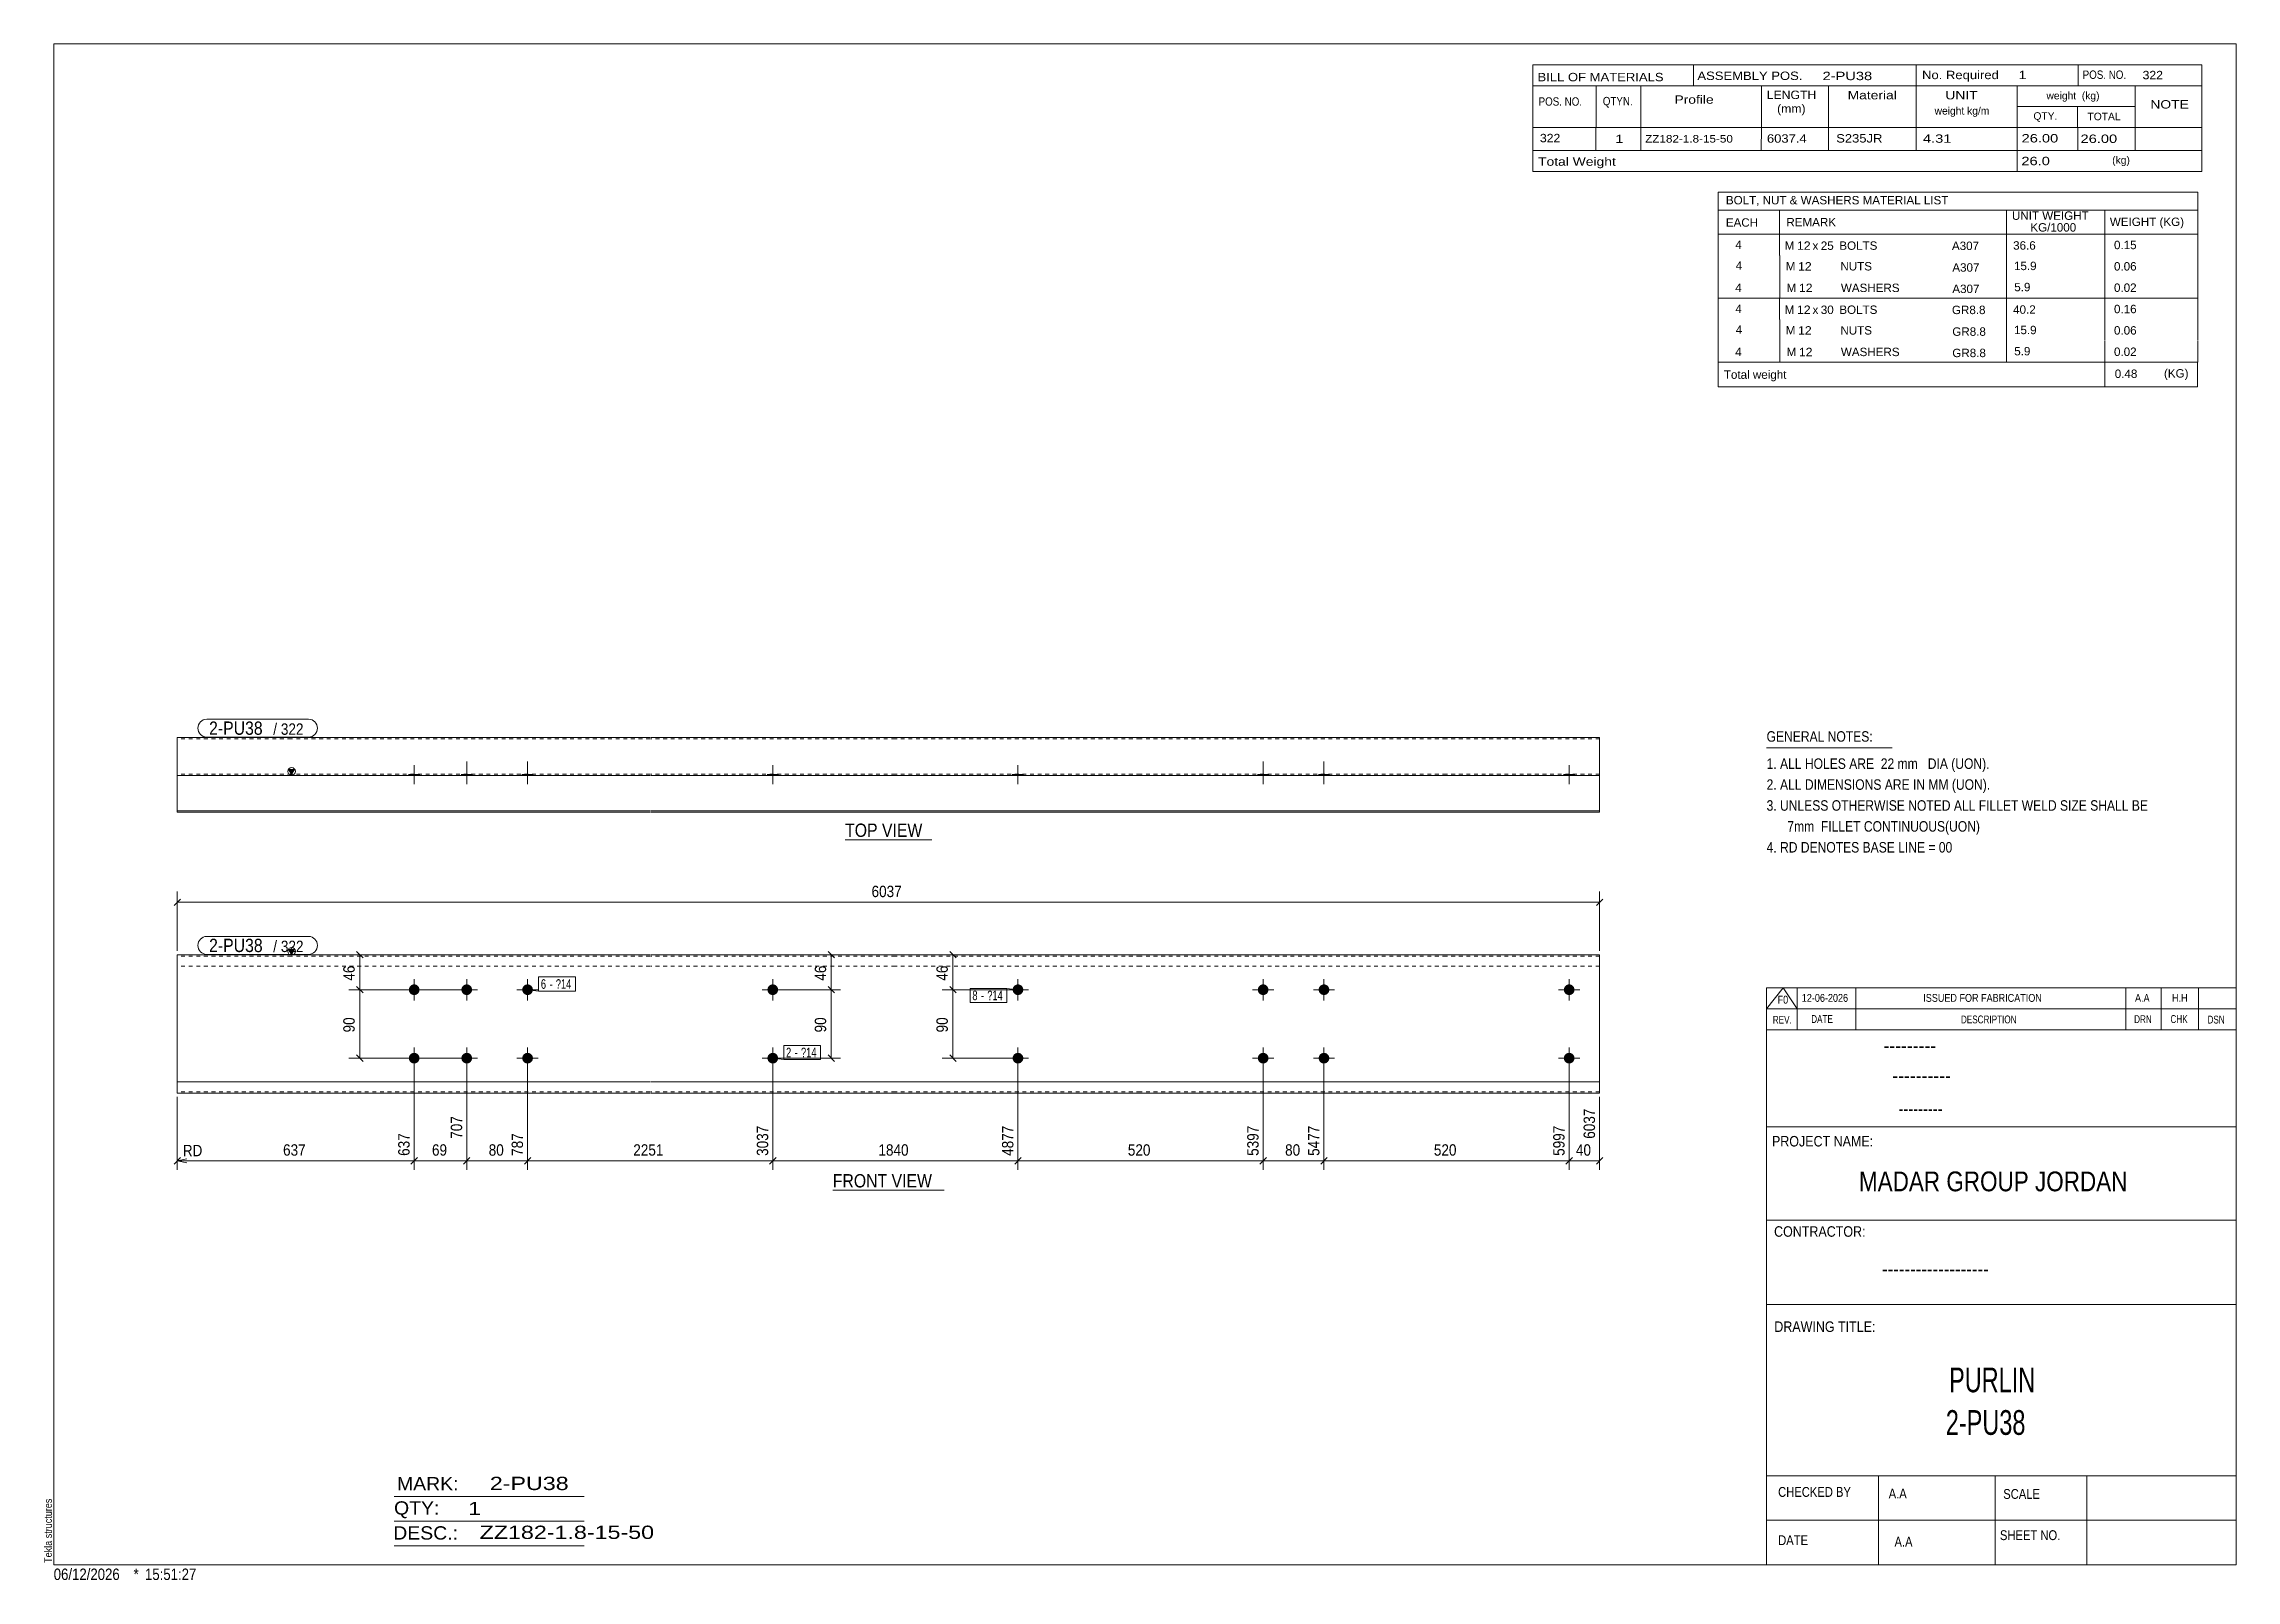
# Model space of a CAD drawing. Header units: millimetres. Extents: x 2 to 579, y 1 to 405.
import ezdxf

# ---------------------------------------------------------------- set-up
doc = ezdxf.new("R2010")
doc.units = ezdxf.units.MM
doc.linetypes.add('XKITLINE00', pattern=[0])
doc.linetypes.add('XKITLINE01', pattern=[4, 1, -1, 1, -1])
for name, color, linetype, lineweight in [('Bolt', 3, 'Continuous', 0), ('BoltMark', 7, 'Continuous', 0), ('Dimensions', 7, 'Continuous', 0), ('DrawingSheet', 5, 'Continuous', 0), ('OtherObjectType', 7, 'Continuous', 0), ('Part', 2, 'Continuous', 0), ('PartMark', 7, 'Continuous', 0)]:
    doc.layers.add(name, color=color, linetype=linetype, lineweight=lineweight)
doc.styles.add('@ARIAL_UNICODE_MS_BOLD', font='ARIAL.TTF')
doc.styles.add('ARIAL', font='ARIAL.TTF')
doc.styles.add('ARIAL_NARROW', font='ARIALN.TTF')
doc.styles.add('COMIC_SANS_MS_BOLD', font='COMICBD.TTF')
doc.styles.add('SWIS721_EX_BT', font='ARIAL.TTF')
doc.styles.add('SWISSE', font='ARIAL.TTF')

# ---------------------------------------------------------------- blocks, each defined once
blk = doc.blocks.new('*A1')
at = {"layer": 'Bolt'}
for points in [[(115.02, 156.2), (115.02, 156.17), (115.02, 156.13), (115.02, 156.1), (115.01, 156.06), (115.01, 156.03), (115, 156), (115, 155.96), (114.99, 155.93), (114.98, 155.9), (114.97, 155.86), (114.96, 155.83), (114.95, 155.8), (114.94, 155.76), (114.93, 155.73), (114.92, 155.7), (114.9, 155.67), (114.89, 155.64), (114.87, 155.61), (114.86, 155.58), (114.84, 155.55), (114.82, 155.52), (114.81, 155.49), (114.79, 155.46), (114.77, 155.43), (114.75, 155.4), (114.73, 155.37), (114.7, 155.35), (114.68, 155.32), (114.66, 155.3), (114.64, 155.27), (114.61, 155.25), (114.59, 155.22), (114.56, 155.2), (114.54, 155.18), (114.51, 155.15), (114.48, 155.13), (114.46, 155.11), (114.43, 155.09), (114.4, 155.07), (114.37, 155.05), (114.34, 155.03), (114.31, 155.02), (114.28, 155), (114.25, 154.99), (114.22, 154.97), (114.19, 154.96), (114.16, 154.94), (114.13, 154.93), (114.09, 154.92), (114.06, 154.91), (114.03, 154.9), (114, 154.89), (113.96, 154.88), (113.93, 154.87), (113.9, 154.86), (113.86, 154.86), (113.83, 154.85), (113.79, 154.85), (113.76, 154.84), (113.73, 154.84), (113.69, 154.84), (113.66, 154.84), (113.62, 154.84), (113.59, 154.84), (113.55, 154.84), (113.52, 154.84), (113.49, 154.84), (113.45, 154.85), (113.42, 154.85), (113.38, 154.86), (113.35, 154.86), (113.32, 154.87), (113.28, 154.88), (113.25, 154.89), (113.22, 154.9), (113.18, 154.91), (113.15, 154.92), (113.12, 154.93), (113.09, 154.94), (113.06, 154.96), (113.02, 154.97), (112.99, 154.99), (112.96, 155), (112.93, 155.02), (112.9, 155.03), (112.87, 155.05), (112.84, 155.07), (112.82, 155.09), (112.79, 155.11), (112.76, 155.13), (112.73, 155.15), (112.71, 155.18), (112.68, 155.2), (112.66, 155.22), (112.63, 155.25), (112.61, 155.27), (112.59, 155.3), (112.56, 155.32), (112.54, 155.35), (112.52, 155.37), (112.5, 155.4), (112.48, 155.43), (112.46, 155.46), (112.44, 155.49), (112.42, 155.52), (112.4, 155.55), (112.39, 155.58), (112.37, 155.61), (112.36, 155.64), (112.34, 155.67), (112.33, 155.7), (112.32, 155.73), (112.3, 155.76), (112.29, 155.8), (112.28, 155.83), (112.27, 155.86), (112.26, 155.9), (112.26, 155.93), (112.25, 155.96), (112.24, 156), (112.24, 156.03), (112.23, 156.06), (112.23, 156.1), (112.23, 156.13), (112.22, 156.17), (112.22, 156.2), (112.22, 156.24), (112.22, 156.27), (112.22, 156.3), (112.23, 156.34), (112.23, 156.37), (112.23, 156.41), (112.24, 156.44), (112.24, 156.48), (112.25, 156.51), (112.26, 156.54), (112.26, 156.58), (112.27, 156.61), (112.28, 156.64), (112.29, 156.67), (112.3, 156.71), (112.32, 156.74), (112.33, 156.77), (112.34, 156.8), (112.36, 156.83), (112.37, 156.87), (112.39, 156.9), (112.4, 156.93), (112.42, 156.96), (112.44, 156.98), (112.46, 157.01), (112.48, 157.04), (112.5, 157.07), (112.52, 157.1), (112.54, 157.12), (112.56, 157.15), (112.59, 157.18), (112.61, 157.2), (112.63, 157.23), (112.66, 157.25), (112.68, 157.27), (112.71, 157.3), (112.73, 157.32), (112.76, 157.34), (112.79, 157.36), (112.82, 157.38), (112.84, 157.4), (112.87, 157.42), (112.9, 157.44), (112.93, 157.45), (112.96, 157.47), (112.99, 157.49), (113.02, 157.5), (113.06, 157.52), (113.09, 157.53), (113.12, 157.54), (113.15, 157.55), (113.18, 157.57), (113.22, 157.58), (113.25, 157.59), (113.28, 157.59), (113.32, 157.6), (113.35, 157.61), (113.38, 157.62), (113.42, 157.62), (113.45, 157.63), (113.49, 157.63), (113.52, 157.63), (113.55, 157.63), (113.59, 157.64), (113.62, 157.64), (113.66, 157.64), (113.69, 157.63), (113.73, 157.63), (113.76, 157.63), (113.79, 157.63), (113.83, 157.62), (113.86, 157.62), (113.9, 157.61), (113.93, 157.6), (113.96, 157.59), (114, 157.59), (114.03, 157.58), (114.06, 157.57), (114.09, 157.55), (114.13, 157.54), (114.16, 157.53), (114.19, 157.52), (114.22, 157.5), (114.25, 157.49), (114.28, 157.47), (114.31, 157.45), (114.34, 157.44), (114.37, 157.42), (114.4, 157.4), (114.43, 157.38), (114.46, 157.36), (114.48, 157.34), (114.51, 157.32), (114.54, 157.3), (114.56, 157.27), (114.59, 157.25), (114.61, 157.23), (114.64, 157.2), (114.66, 157.18), (114.68, 157.15), (114.7, 157.12), (114.73, 157.1), (114.75, 157.07), (114.77, 157.04), (114.79, 157.01), (114.81, 156.98), (114.82, 156.96), (114.84, 156.93), (114.86, 156.9), (114.87, 156.87), (114.89, 156.83), (114.9, 156.8), (114.92, 156.77), (114.93, 156.74), (114.94, 156.71), (114.95, 156.67), (114.96, 156.64), (114.97, 156.61), (114.98, 156.58), (114.99, 156.54), (115, 156.51), (115, 156.48), (115.01, 156.44), (115.01, 156.41), (115.02, 156.37), (115.02, 156.34), (115.02, 156.3), (115.02, 156.27), (115.02, 156.24)], [(131.02, 156.2), (131.02, 156.17), (131.02, 156.13), (131.02, 156.1), (131.01, 156.06), (131.01, 156.03), (131, 156), (131, 155.96), (130.99, 155.93), (130.98, 155.9), (130.97, 155.86), (130.96, 155.83), (130.95, 155.8), (130.94, 155.76), (130.93, 155.73), (130.92, 155.7), (130.9, 155.67), (130.89, 155.64), (130.87, 155.61), (130.86, 155.58), (130.84, 155.55), (130.82, 155.52), (130.81, 155.49), (130.79, 155.46), (130.77, 155.43), (130.75, 155.4), (130.73, 155.37), (130.7, 155.35), (130.68, 155.32), (130.66, 155.3), (130.64, 155.27), (130.61, 155.25), (130.59, 155.22), (130.56, 155.2), (130.54, 155.18), (130.51, 155.15), (130.48, 155.13), (130.46, 155.11), (130.43, 155.09), (130.4, 155.07), (130.37, 155.05), (130.34, 155.03), (130.31, 155.02), (130.28, 155), (130.25, 154.99), (130.22, 154.97), (130.19, 154.96), (130.16, 154.94), (130.13, 154.93), (130.09, 154.92), (130.06, 154.91), (130.03, 154.9), (130, 154.89), (129.96, 154.88), (129.93, 154.87), (129.9, 154.86), (129.86, 154.86), (129.83, 154.85), (129.79, 154.85), (129.76, 154.84), (129.73, 154.84), (129.69, 154.84), (129.66, 154.84), (129.62, 154.84), (129.59, 154.84), (129.55, 154.84), (129.52, 154.84), (129.49, 154.84), (129.45, 154.85), (129.42, 154.85), (129.38, 154.86), (129.35, 154.86), (129.32, 154.87), (129.28, 154.88), (129.25, 154.89), (129.22, 154.9), (129.18, 154.91), (129.15, 154.92), (129.12, 154.93), (129.09, 154.94), (129.06, 154.96), (129.02, 154.97), (128.99, 154.99), (128.96, 155), (128.93, 155.02), (128.9, 155.03), (128.87, 155.05), (128.84, 155.07), (128.82, 155.09), (128.79, 155.11), (128.76, 155.13), (128.73, 155.15), (128.71, 155.18), (128.68, 155.2), (128.66, 155.22), (128.63, 155.25), (128.61, 155.27), (128.59, 155.3), (128.56, 155.32), (128.54, 155.35), (128.52, 155.37), (128.5, 155.4), (128.48, 155.43), (128.46, 155.46), (128.44, 155.49), (128.42, 155.52), (128.4, 155.55), (128.39, 155.58), (128.37, 155.61), (128.36, 155.64), (128.34, 155.67), (128.33, 155.7), (128.32, 155.73), (128.3, 155.76), (128.29, 155.8), (128.28, 155.83), (128.27, 155.86), (128.26, 155.9), (128.26, 155.93), (128.25, 155.96), (128.24, 156), (128.24, 156.03), (128.23, 156.06), (128.23, 156.1), (128.23, 156.13), (128.22, 156.17), (128.22, 156.2), (128.22, 156.24), (128.22, 156.27), (128.22, 156.3), (128.23, 156.34), (128.23, 156.37), (128.23, 156.41), (128.24, 156.44), (128.24, 156.48), (128.25, 156.51), (128.26, 156.54), (128.26, 156.58), (128.27, 156.61), (128.28, 156.64), (128.29, 156.67), (128.3, 156.71), (128.32, 156.74), (128.33, 156.77), (128.34, 156.8), (128.36, 156.83), (128.37, 156.87), (128.39, 156.9), (128.4, 156.93), (128.42, 156.96), (128.44, 156.98), (128.46, 157.01), (128.48, 157.04), (128.5, 157.07), (128.52, 157.1), (128.54, 157.12), (128.56, 157.15), (128.59, 157.18), (128.61, 157.2), (128.63, 157.23), (128.66, 157.25), (128.68, 157.27), (128.71, 157.3), (128.73, 157.32), (128.76, 157.34), (128.79, 157.36), (128.82, 157.38), (128.84, 157.4), (128.87, 157.42), (128.9, 157.44), (128.93, 157.45), (128.96, 157.47), (128.99, 157.49), (129.02, 157.5), (129.06, 157.52), (129.09, 157.53), (129.12, 157.54), (129.15, 157.55), (129.18, 157.57), (129.22, 157.58), (129.25, 157.59), (129.28, 157.59), (129.32, 157.6), (129.35, 157.61), (129.38, 157.62), (129.42, 157.62), (129.45, 157.63), (129.49, 157.63), (129.52, 157.63), (129.55, 157.63), (129.59, 157.64), (129.62, 157.64), (129.66, 157.64), (129.69, 157.63), (129.73, 157.63), (129.76, 157.63), (129.79, 157.63), (129.83, 157.62), (129.86, 157.62), (129.9, 157.61), (129.93, 157.6), (129.96, 157.59), (130, 157.59), (130.03, 157.58), (130.06, 157.57), (130.09, 157.55), (130.13, 157.54), (130.16, 157.53), (130.19, 157.52), (130.22, 157.5), (130.25, 157.49), (130.28, 157.47), (130.31, 157.45), (130.34, 157.44), (130.37, 157.42), (130.4, 157.4), (130.43, 157.38), (130.46, 157.36), (130.48, 157.34), (130.51, 157.32), (130.54, 157.3), (130.56, 157.27), (130.59, 157.25), (130.61, 157.23), (130.64, 157.2), (130.66, 157.18), (130.68, 157.15), (130.7, 157.12), (130.73, 157.1), (130.75, 157.07), (130.77, 157.04), (130.79, 157.01), (130.81, 156.98), (130.82, 156.96), (130.84, 156.93), (130.86, 156.9), (130.87, 156.87), (130.89, 156.83), (130.9, 156.8), (130.92, 156.77), (130.93, 156.74), (130.94, 156.71), (130.95, 156.67), (130.96, 156.64), (130.97, 156.61), (130.98, 156.58), (130.99, 156.54), (131, 156.51), (131, 156.48), (131.01, 156.44), (131.01, 156.41), (131.02, 156.37), (131.02, 156.34), (131.02, 156.3), (131.02, 156.27), (131.02, 156.24)], [(115.02, 138.2), (115.02, 138.17), (115.02, 138.13), (115.02, 138.1), (115.01, 138.06), (115.01, 138.03), (115, 138), (115, 137.96), (114.99, 137.93), (114.98, 137.9), (114.97, 137.86), (114.96, 137.83), (114.95, 137.8), (114.94, 137.76), (114.93, 137.73), (114.92, 137.7), (114.9, 137.67), (114.89, 137.64), (114.87, 137.61), (114.86, 137.58), (114.84, 137.55), (114.82, 137.52), (114.81, 137.49), (114.79, 137.46), (114.77, 137.43), (114.75, 137.4), (114.73, 137.37), (114.7, 137.35), (114.68, 137.32), (114.66, 137.3), (114.64, 137.27), (114.61, 137.25), (114.59, 137.22), (114.56, 137.2), (114.54, 137.18), (114.51, 137.15), (114.48, 137.13), (114.46, 137.11), (114.43, 137.09), (114.4, 137.07), (114.37, 137.05), (114.34, 137.03), (114.31, 137.02), (114.28, 137), (114.25, 136.99), (114.22, 136.97), (114.19, 136.96), (114.16, 136.94), (114.13, 136.93), (114.09, 136.92), (114.06, 136.91), (114.03, 136.9), (114, 136.89), (113.96, 136.88), (113.93, 136.87), (113.9, 136.86), (113.86, 136.86), (113.83, 136.85), (113.79, 136.85), (113.76, 136.84), (113.73, 136.84), (113.69, 136.84), (113.66, 136.84), (113.62, 136.84), (113.59, 136.84), (113.55, 136.84), (113.52, 136.84), (113.49, 136.84), (113.45, 136.85), (113.42, 136.85), (113.38, 136.86), (113.35, 136.86), (113.32, 136.87), (113.28, 136.88), (113.25, 136.89), (113.22, 136.9), (113.18, 136.91), (113.15, 136.92), (113.12, 136.93), (113.09, 136.94), (113.06, 136.96), (113.02, 136.97), (112.99, 136.99), (112.96, 137), (112.93, 137.02), (112.9, 137.03), (112.87, 137.05), (112.84, 137.07), (112.82, 137.09), (112.79, 137.11), (112.76, 137.13), (112.73, 137.15), (112.71, 137.18), (112.68, 137.2), (112.66, 137.22), (112.63, 137.25), (112.61, 137.27), (112.59, 137.3), (112.56, 137.32), (112.54, 137.35), (112.52, 137.37), (112.5, 137.4), (112.48, 137.43), (112.46, 137.46), (112.44, 137.49), (112.42, 137.52), (112.4, 137.55), (112.39, 137.58), (112.37, 137.61), (112.36, 137.64), (112.34, 137.67), (112.33, 137.7), (112.32, 137.73), (112.3, 137.76), (112.29, 137.8), (112.28, 137.83), (112.27, 137.86), (112.26, 137.9), (112.26, 137.93), (112.25, 137.96), (112.24, 138), (112.24, 138.03), (112.23, 138.06), (112.23, 138.1), (112.23, 138.13), (112.22, 138.17), (112.22, 138.2), (112.22, 138.24), (112.22, 138.27), (112.22, 138.3), (112.23, 138.34), (112.23, 138.37), (112.23, 138.41), (112.24, 138.44), (112.24, 138.48), (112.25, 138.51), (112.26, 138.54), (112.26, 138.58), (112.27, 138.61), (112.28, 138.64), (112.29, 138.67), (112.3, 138.71), (112.32, 138.74), (112.33, 138.77), (112.34, 138.8), (112.36, 138.83), (112.37, 138.87), (112.39, 138.9), (112.4, 138.93), (112.42, 138.96), (112.44, 138.98), (112.46, 139.01), (112.48, 139.04), (112.5, 139.07), (112.52, 139.1), (112.54, 139.12), (112.56, 139.15), (112.59, 139.18), (112.61, 139.2), (112.63, 139.23), (112.66, 139.25), (112.68, 139.27), (112.71, 139.3), (112.73, 139.32), (112.76, 139.34), (112.79, 139.36), (112.82, 139.38), (112.84, 139.4), (112.87, 139.42), (112.9, 139.44), (112.93, 139.45), (112.96, 139.47), (112.99, 139.49), (113.02, 139.5), (113.06, 139.52), (113.09, 139.53), (113.12, 139.54), (113.15, 139.55), (113.18, 139.57), (113.22, 139.58), (113.25, 139.59), (113.28, 139.59), (113.32, 139.6), (113.35, 139.61), (113.38, 139.62), (113.42, 139.62), (113.45, 139.63), (113.49, 139.63), (113.52, 139.63), (113.55, 139.63), (113.59, 139.64), (113.62, 139.64), (113.66, 139.64), (113.69, 139.63), (113.73, 139.63), (113.76, 139.63), (113.79, 139.63), (113.83, 139.62), (113.86, 139.62), (113.9, 139.61), (113.93, 139.6), (113.96, 139.59), (114, 139.59), (114.03, 139.58), (114.06, 139.57), (114.09, 139.55), (114.13, 139.54), (114.16, 139.53), (114.19, 139.52), (114.22, 139.5), (114.25, 139.49), (114.28, 139.47), (114.31, 139.45), (114.34, 139.44), (114.37, 139.42), (114.4, 139.4), (114.43, 139.38), (114.46, 139.36), (114.48, 139.34), (114.51, 139.32), (114.54, 139.3), (114.56, 139.27), (114.59, 139.25), (114.61, 139.23), (114.64, 139.2), (114.66, 139.18), (114.68, 139.15), (114.7, 139.12), (114.73, 139.1), (114.75, 139.07), (114.77, 139.04), (114.79, 139.01), (114.81, 138.98), (114.82, 138.96), (114.84, 138.93), (114.86, 138.9), (114.87, 138.87), (114.89, 138.83), (114.9, 138.8), (114.92, 138.77), (114.93, 138.74), (114.94, 138.71), (114.95, 138.67), (114.96, 138.64), (114.97, 138.61), (114.98, 138.58), (114.99, 138.54), (115, 138.51), (115, 138.48), (115.01, 138.44), (115.01, 138.41), (115.02, 138.37), (115.02, 138.34), (115.02, 138.3), (115.02, 138.27), (115.02, 138.24)], [(131.02, 138.2), (131.02, 138.17), (131.02, 138.13), (131.02, 138.1), (131.01, 138.06), (131.01, 138.03), (131, 138), (131, 137.96), (130.99, 137.93), (130.98, 137.9), (130.97, 137.86), (130.96, 137.83), (130.95, 137.8), (130.94, 137.76), (130.93, 137.73), (130.92, 137.7), (130.9, 137.67), (130.89, 137.64), (130.87, 137.61), (130.86, 137.58), (130.84, 137.55), (130.82, 137.52), (130.81, 137.49), (130.79, 137.46), (130.77, 137.43), (130.75, 137.4), (130.73, 137.37), (130.7, 137.35), (130.68, 137.32), (130.66, 137.3), (130.64, 137.27), (130.61, 137.25), (130.59, 137.22), (130.56, 137.2), (130.54, 137.18), (130.51, 137.15), (130.48, 137.13), (130.46, 137.11), (130.43, 137.09), (130.4, 137.07), (130.37, 137.05), (130.34, 137.03), (130.31, 137.02), (130.28, 137), (130.25, 136.99), (130.22, 136.97), (130.19, 136.96), (130.16, 136.94), (130.13, 136.93), (130.09, 136.92), (130.06, 136.91), (130.03, 136.9), (130, 136.89), (129.96, 136.88), (129.93, 136.87), (129.9, 136.86), (129.86, 136.86), (129.83, 136.85), (129.79, 136.85), (129.76, 136.84), (129.73, 136.84), (129.69, 136.84), (129.66, 136.84), (129.62, 136.84), (129.59, 136.84), (129.55, 136.84), (129.52, 136.84), (129.49, 136.84), (129.45, 136.85), (129.42, 136.85), (129.38, 136.86), (129.35, 136.86), (129.32, 136.87), (129.28, 136.88), (129.25, 136.89), (129.22, 136.9), (129.18, 136.91), (129.15, 136.92), (129.12, 136.93), (129.09, 136.94), (129.06, 136.96), (129.02, 136.97), (128.99, 136.99), (128.96, 137), (128.93, 137.02), (128.9, 137.03), (128.87, 137.05), (128.84, 137.07), (128.82, 137.09), (128.79, 137.11), (128.76, 137.13), (128.73, 137.15), (128.71, 137.18), (128.68, 137.2), (128.66, 137.22), (128.63, 137.25), (128.61, 137.27), (128.59, 137.3), (128.56, 137.32), (128.54, 137.35), (128.52, 137.37), (128.5, 137.4), (128.48, 137.43), (128.46, 137.46), (128.44, 137.49), (128.42, 137.52), (128.4, 137.55), (128.39, 137.58), (128.37, 137.61), (128.36, 137.64), (128.34, 137.67), (128.33, 137.7), (128.32, 137.73), (128.3, 137.76), (128.29, 137.8), (128.28, 137.83), (128.27, 137.86), (128.26, 137.9), (128.26, 137.93), (128.25, 137.96), (128.24, 138), (128.24, 138.03), (128.23, 138.06), (128.23, 138.1), (128.23, 138.13), (128.22, 138.17), (128.22, 138.2), (128.22, 138.24), (128.22, 138.27), (128.22, 138.3), (128.23, 138.34), (128.23, 138.37), (128.23, 138.41), (128.24, 138.44), (128.24, 138.48), (128.25, 138.51), (128.26, 138.54), (128.26, 138.58), (128.27, 138.61), (128.28, 138.64), (128.29, 138.67), (128.3, 138.71), (128.32, 138.74), (128.33, 138.77), (128.34, 138.8), (128.36, 138.83), (128.37, 138.87), (128.39, 138.9), (128.4, 138.93), (128.42, 138.96), (128.44, 138.98), (128.46, 139.01), (128.48, 139.04), (128.5, 139.07), (128.52, 139.1), (128.54, 139.12), (128.56, 139.15), (128.59, 139.18), (128.61, 139.2), (128.63, 139.23), (128.66, 139.25), (128.68, 139.27), (128.71, 139.3), (128.73, 139.32), (128.76, 139.34), (128.79, 139.36), (128.82, 139.38), (128.84, 139.4), (128.87, 139.42), (128.9, 139.44), (128.93, 139.45), (128.96, 139.47), (128.99, 139.49), (129.02, 139.5), (129.06, 139.52), (129.09, 139.53), (129.12, 139.54), (129.15, 139.55), (129.18, 139.57), (129.22, 139.58), (129.25, 139.59), (129.28, 139.59), (129.32, 139.6), (129.35, 139.61), (129.38, 139.62), (129.42, 139.62), (129.45, 139.63), (129.49, 139.63), (129.52, 139.63), (129.55, 139.63), (129.59, 139.64), (129.62, 139.64), (129.66, 139.64), (129.69, 139.63), (129.73, 139.63), (129.76, 139.63), (129.79, 139.63), (129.83, 139.62), (129.86, 139.62), (129.9, 139.61), (129.93, 139.6), (129.96, 139.59), (130, 139.59), (130.03, 139.58), (130.06, 139.57), (130.09, 139.55), (130.13, 139.54), (130.16, 139.53), (130.19, 139.52), (130.22, 139.5), (130.25, 139.49), (130.28, 139.47), (130.31, 139.45), (130.34, 139.44), (130.37, 139.42), (130.4, 139.4), (130.43, 139.38), (130.46, 139.36), (130.48, 139.34), (130.51, 139.32), (130.54, 139.3), (130.56, 139.27), (130.59, 139.25), (130.61, 139.23), (130.64, 139.2), (130.66, 139.18), (130.68, 139.15), (130.7, 139.12), (130.73, 139.1), (130.75, 139.07), (130.77, 139.04), (130.79, 139.01), (130.81, 138.98), (130.82, 138.96), (130.84, 138.93), (130.86, 138.9), (130.87, 138.87), (130.89, 138.83), (130.9, 138.8), (130.92, 138.77), (130.93, 138.74), (130.94, 138.71), (130.95, 138.67), (130.96, 138.64), (130.97, 138.61), (130.98, 138.58), (130.99, 138.54), (131, 138.51), (131, 138.48), (131.01, 138.44), (131.01, 138.41), (131.02, 138.37), (131.02, 138.34), (131.02, 138.3), (131.02, 138.27), (131.02, 138.24)]]:
    blk.add_hatch(color=3, dxfattribs=at).paths.add_polyline_path(points, flags=17)
at = {"layer": 'Bolt', "color": 3, "linetype": 'XKITLINE00', "lineweight": 0}
for p, q in [((116.42, 156.24), (110.82, 156.24)), ((113.62, 159.04), (113.62, 153.44)), ((132.42, 156.24), (126.82, 156.24)), ((129.62, 159.04), (129.62, 153.44)), ((113.62, 141.04), (113.62, 135.44)), ((129.62, 141.04), (129.62, 135.44)), ((116.42, 138.24), (110.82, 138.24)), ((132.42, 138.24), (126.82, 138.24))]:
    blk.add_line(p, q, dxfattribs=at)
blk = doc.blocks.new('*A2')
at = {"layer": 'Bolt'}
for points in [[(101.19, 156.2), (101.19, 156.17), (101.19, 156.13), (101.19, 156.1), (101.18, 156.06), (101.18, 156.03), (101.17, 156), (101.17, 155.96), (101.16, 155.93), (101.15, 155.9), (101.14, 155.86), (101.13, 155.83), (101.12, 155.8), (101.11, 155.76), (101.1, 155.73), (101.09, 155.7), (101.07, 155.67), (101.06, 155.64), (101.04, 155.61), (101.03, 155.58), (101.01, 155.55), (100.99, 155.52), (100.98, 155.49), (100.96, 155.46), (100.94, 155.43), (100.92, 155.4), (100.9, 155.37), (100.88, 155.35), (100.85, 155.32), (100.83, 155.3), (100.81, 155.27), (100.78, 155.25), (100.76, 155.22), (100.73, 155.2), (100.71, 155.18), (100.68, 155.15), (100.66, 155.13), (100.63, 155.11), (100.6, 155.09), (100.57, 155.07), (100.54, 155.05), (100.51, 155.03), (100.48, 155.02), (100.45, 155), (100.42, 154.99), (100.39, 154.97), (100.36, 154.96), (100.33, 154.94), (100.3, 154.93), (100.27, 154.92), (100.23, 154.91), (100.2, 154.9), (100.17, 154.89), (100.13, 154.88), (100.1, 154.87), (100.07, 154.86), (100.03, 154.86), (100, 154.85), (99.97, 154.85), (99.93, 154.84), (99.9, 154.84), (99.86, 154.84), (99.83, 154.84), (99.79, 154.84), (99.76, 154.84), (99.73, 154.84), (99.69, 154.84), (99.66, 154.84), (99.62, 154.85), (99.59, 154.85), (99.55, 154.86), (99.52, 154.86), (99.49, 154.87), (99.45, 154.88), (99.42, 154.89), (99.39, 154.9), (99.35, 154.91), (99.32, 154.92), (99.29, 154.93), (99.26, 154.94), (99.23, 154.96), (99.2, 154.97), (99.16, 154.99), (99.13, 155), (99.1, 155.02), (99.07, 155.03), (99.04, 155.05), (99.02, 155.07), (98.99, 155.09), (98.96, 155.11), (98.93, 155.13), (98.91, 155.15), (98.88, 155.18), (98.85, 155.2), (98.83, 155.22), (98.8, 155.25), (98.78, 155.27), (98.76, 155.3), (98.73, 155.32), (98.71, 155.35), (98.69, 155.37), (98.67, 155.4), (98.65, 155.43), (98.63, 155.46), (98.61, 155.49), (98.59, 155.52), (98.58, 155.55), (98.56, 155.58), (98.54, 155.61), (98.53, 155.64), (98.51, 155.67), (98.5, 155.7), (98.49, 155.73), (98.48, 155.76), (98.46, 155.8), (98.45, 155.83), (98.44, 155.86), (98.44, 155.9), (98.43, 155.93), (98.42, 155.96), (98.41, 156), (98.41, 156.03), (98.4, 156.06), (98.4, 156.1), (98.4, 156.13), (98.4, 156.17), (98.39, 156.2), (98.39, 156.24), (98.39, 156.27), (98.4, 156.3), (98.4, 156.34), (98.4, 156.37), (98.4, 156.41), (98.41, 156.44), (98.41, 156.48), (98.42, 156.51), (98.43, 156.54), (98.44, 156.58), (98.44, 156.61), (98.45, 156.64), (98.46, 156.67), (98.48, 156.71), (98.49, 156.74), (98.5, 156.77), (98.51, 156.8), (98.53, 156.83), (98.54, 156.87), (98.56, 156.9), (98.58, 156.93), (98.59, 156.96), (98.61, 156.98), (98.63, 157.01), (98.65, 157.04), (98.67, 157.07), (98.69, 157.1), (98.71, 157.12), (98.73, 157.15), (98.76, 157.18), (98.78, 157.2), (98.8, 157.23), (98.83, 157.25), (98.85, 157.27), (98.88, 157.3), (98.91, 157.32), (98.93, 157.34), (98.96, 157.36), (98.99, 157.38), (99.02, 157.4), (99.04, 157.42), (99.07, 157.44), (99.1, 157.45), (99.13, 157.47), (99.16, 157.49), (99.2, 157.5), (99.23, 157.52), (99.26, 157.53), (99.29, 157.54), (99.32, 157.55), (99.35, 157.57), (99.39, 157.58), (99.42, 157.59), (99.45, 157.59), (99.49, 157.6), (99.52, 157.61), (99.55, 157.62), (99.59, 157.62), (99.62, 157.63), (99.66, 157.63), (99.69, 157.63), (99.73, 157.63), (99.76, 157.64), (99.79, 157.64), (99.83, 157.64), (99.86, 157.63), (99.9, 157.63), (99.93, 157.63), (99.97, 157.63), (100, 157.62), (100.03, 157.62), (100.07, 157.61), (100.1, 157.6), (100.13, 157.59), (100.17, 157.59), (100.2, 157.58), (100.23, 157.57), (100.27, 157.55), (100.3, 157.54), (100.33, 157.53), (100.36, 157.52), (100.39, 157.5), (100.42, 157.49), (100.45, 157.47), (100.48, 157.45), (100.51, 157.44), (100.54, 157.42), (100.57, 157.4), (100.6, 157.38), (100.63, 157.36), (100.66, 157.34), (100.68, 157.32), (100.71, 157.3), (100.73, 157.27), (100.76, 157.25), (100.78, 157.23), (100.81, 157.2), (100.83, 157.18), (100.85, 157.15), (100.88, 157.12), (100.9, 157.1), (100.92, 157.07), (100.94, 157.04), (100.96, 157.01), (100.98, 156.98), (100.99, 156.96), (101.01, 156.93), (101.03, 156.9), (101.04, 156.87), (101.06, 156.83), (101.07, 156.8), (101.09, 156.77), (101.1, 156.74), (101.11, 156.71), (101.12, 156.67), (101.13, 156.64), (101.14, 156.61), (101.15, 156.58), (101.16, 156.54), (101.17, 156.51), (101.17, 156.48), (101.18, 156.44), (101.18, 156.41), (101.19, 156.37), (101.19, 156.34), (101.19, 156.3), (101.19, 156.27), (101.19, 156.24)], [(101.19, 138.2), (101.19, 138.17), (101.19, 138.13), (101.19, 138.1), (101.18, 138.06), (101.18, 138.03), (101.17, 138), (101.17, 137.96), (101.16, 137.93), (101.15, 137.9), (101.14, 137.86), (101.13, 137.83), (101.12, 137.8), (101.11, 137.76), (101.1, 137.73), (101.09, 137.7), (101.07, 137.67), (101.06, 137.64), (101.04, 137.61), (101.03, 137.58), (101.01, 137.55), (100.99, 137.52), (100.98, 137.49), (100.96, 137.46), (100.94, 137.43), (100.92, 137.4), (100.9, 137.37), (100.88, 137.35), (100.85, 137.32), (100.83, 137.3), (100.81, 137.27), (100.78, 137.25), (100.76, 137.22), (100.73, 137.2), (100.71, 137.18), (100.68, 137.15), (100.66, 137.13), (100.63, 137.11), (100.6, 137.09), (100.57, 137.07), (100.54, 137.05), (100.51, 137.03), (100.48, 137.02), (100.45, 137), (100.42, 136.99), (100.39, 136.97), (100.36, 136.96), (100.33, 136.94), (100.3, 136.93), (100.27, 136.92), (100.23, 136.91), (100.2, 136.9), (100.17, 136.89), (100.13, 136.88), (100.1, 136.87), (100.07, 136.86), (100.03, 136.86), (100, 136.85), (99.97, 136.85), (99.93, 136.84), (99.9, 136.84), (99.86, 136.84), (99.83, 136.84), (99.79, 136.84), (99.76, 136.84), (99.73, 136.84), (99.69, 136.84), (99.66, 136.84), (99.62, 136.85), (99.59, 136.85), (99.55, 136.86), (99.52, 136.86), (99.49, 136.87), (99.45, 136.88), (99.42, 136.89), (99.39, 136.9), (99.35, 136.91), (99.32, 136.92), (99.29, 136.93), (99.26, 136.94), (99.23, 136.96), (99.2, 136.97), (99.16, 136.99), (99.13, 137), (99.1, 137.02), (99.07, 137.03), (99.04, 137.05), (99.02, 137.07), (98.99, 137.09), (98.96, 137.11), (98.93, 137.13), (98.91, 137.15), (98.88, 137.18), (98.85, 137.2), (98.83, 137.22), (98.8, 137.25), (98.78, 137.27), (98.76, 137.3), (98.73, 137.32), (98.71, 137.35), (98.69, 137.37), (98.67, 137.4), (98.65, 137.43), (98.63, 137.46), (98.61, 137.49), (98.59, 137.52), (98.58, 137.55), (98.56, 137.58), (98.54, 137.61), (98.53, 137.64), (98.51, 137.67), (98.5, 137.7), (98.49, 137.73), (98.48, 137.76), (98.46, 137.8), (98.45, 137.83), (98.44, 137.86), (98.44, 137.9), (98.43, 137.93), (98.42, 137.96), (98.41, 138), (98.41, 138.03), (98.4, 138.06), (98.4, 138.1), (98.4, 138.13), (98.4, 138.17), (98.39, 138.2), (98.39, 138.24), (98.39, 138.27), (98.4, 138.3), (98.4, 138.34), (98.4, 138.37), (98.4, 138.41), (98.41, 138.44), (98.41, 138.48), (98.42, 138.51), (98.43, 138.54), (98.44, 138.58), (98.44, 138.61), (98.45, 138.64), (98.46, 138.67), (98.48, 138.71), (98.49, 138.74), (98.5, 138.77), (98.51, 138.8), (98.53, 138.83), (98.54, 138.87), (98.56, 138.9), (98.58, 138.93), (98.59, 138.96), (98.61, 138.98), (98.63, 139.01), (98.65, 139.04), (98.67, 139.07), (98.69, 139.1), (98.71, 139.12), (98.73, 139.15), (98.76, 139.18), (98.78, 139.2), (98.8, 139.23), (98.83, 139.25), (98.85, 139.27), (98.88, 139.3), (98.91, 139.32), (98.93, 139.34), (98.96, 139.36), (98.99, 139.38), (99.02, 139.4), (99.04, 139.42), (99.07, 139.44), (99.1, 139.45), (99.13, 139.47), (99.16, 139.49), (99.2, 139.5), (99.23, 139.52), (99.26, 139.53), (99.29, 139.54), (99.32, 139.55), (99.35, 139.57), (99.39, 139.58), (99.42, 139.59), (99.45, 139.59), (99.49, 139.6), (99.52, 139.61), (99.55, 139.62), (99.59, 139.62), (99.62, 139.63), (99.66, 139.63), (99.69, 139.63), (99.73, 139.63), (99.76, 139.64), (99.79, 139.64), (99.83, 139.64), (99.86, 139.63), (99.9, 139.63), (99.93, 139.63), (99.97, 139.63), (100, 139.62), (100.03, 139.62), (100.07, 139.61), (100.1, 139.6), (100.13, 139.59), (100.17, 139.59), (100.2, 139.58), (100.23, 139.57), (100.27, 139.55), (100.3, 139.54), (100.33, 139.53), (100.36, 139.52), (100.39, 139.5), (100.42, 139.49), (100.45, 139.47), (100.48, 139.45), (100.51, 139.44), (100.54, 139.42), (100.57, 139.4), (100.6, 139.38), (100.63, 139.36), (100.66, 139.34), (100.68, 139.32), (100.71, 139.3), (100.73, 139.27), (100.76, 139.25), (100.78, 139.23), (100.81, 139.2), (100.83, 139.18), (100.85, 139.15), (100.88, 139.12), (100.9, 139.1), (100.92, 139.07), (100.94, 139.04), (100.96, 139.01), (100.98, 138.98), (100.99, 138.96), (101.01, 138.93), (101.03, 138.9), (101.04, 138.87), (101.06, 138.83), (101.07, 138.8), (101.09, 138.77), (101.1, 138.74), (101.11, 138.71), (101.12, 138.67), (101.13, 138.64), (101.14, 138.61), (101.15, 138.58), (101.16, 138.54), (101.17, 138.51), (101.17, 138.48), (101.18, 138.44), (101.18, 138.41), (101.19, 138.37), (101.19, 138.34), (101.19, 138.3), (101.19, 138.27), (101.19, 138.24)]]:
    blk.add_hatch(color=3, dxfattribs=at).paths.add_polyline_path(points, flags=17)
at = {"layer": 'Bolt', "color": 3, "linetype": 'XKITLINE00', "lineweight": 0}
for p, q in [((102.59, 156.24), (96.99, 156.24)), ((99.79, 159.04), (99.79, 153.44)), ((99.79, 141.04), (99.79, 135.44)), ((102.59, 138.24), (96.99, 138.24))]:
    blk.add_line(p, q, dxfattribs=at)
blk = doc.blocks.new('*A3')
at = {"layer": 'Bolt'}
for points in [[(195.51, 156.2), (195.51, 156.17), (195.51, 156.13), (195.5, 156.1), (195.5, 156.06), (195.5, 156.03), (195.49, 156), (195.48, 155.96), (195.48, 155.93), (195.47, 155.9), (195.46, 155.86), (195.45, 155.83), (195.44, 155.8), (195.43, 155.76), (195.42, 155.73), (195.4, 155.7), (195.39, 155.67), (195.38, 155.64), (195.36, 155.61), (195.35, 155.58), (195.33, 155.55), (195.31, 155.52), (195.29, 155.49), (195.27, 155.46), (195.26, 155.43), (195.23, 155.4), (195.21, 155.37), (195.19, 155.35), (195.17, 155.32), (195.15, 155.3), (195.12, 155.27), (195.1, 155.25), (195.08, 155.22), (195.05, 155.2), (195.02, 155.18), (195, 155.15), (194.97, 155.13), (194.94, 155.11), (194.92, 155.09), (194.89, 155.07), (194.86, 155.05), (194.83, 155.03), (194.8, 155.02), (194.77, 155), (194.74, 154.99), (194.71, 154.97), (194.68, 154.96), (194.65, 154.94), (194.61, 154.93), (194.58, 154.92), (194.55, 154.91), (194.52, 154.9), (194.48, 154.89), (194.45, 154.88), (194.42, 154.87), (194.38, 154.86), (194.35, 154.86), (194.32, 154.85), (194.28, 154.85), (194.25, 154.84), (194.21, 154.84), (194.18, 154.84), (194.14, 154.84), (194.11, 154.84), (194.08, 154.84), (194.04, 154.84), (194.01, 154.84), (193.97, 154.84), (193.94, 154.85), (193.91, 154.85), (193.87, 154.86), (193.84, 154.86), (193.8, 154.87), (193.77, 154.88), (193.74, 154.89), (193.7, 154.9), (193.67, 154.91), (193.64, 154.92), (193.61, 154.93), (193.57, 154.94), (193.54, 154.96), (193.51, 154.97), (193.48, 154.99), (193.45, 155), (193.42, 155.02), (193.39, 155.03), (193.36, 155.05), (193.33, 155.07), (193.3, 155.09), (193.28, 155.11), (193.25, 155.13), (193.22, 155.15), (193.2, 155.18), (193.17, 155.2), (193.15, 155.22), (193.12, 155.25), (193.1, 155.27), (193.07, 155.3), (193.05, 155.32), (193.03, 155.35), (193.01, 155.37), (192.99, 155.4), (192.97, 155.43), (192.95, 155.46), (192.93, 155.49), (192.91, 155.52), (192.89, 155.55), (192.88, 155.58), (192.86, 155.61), (192.84, 155.64), (192.83, 155.67), (192.82, 155.7), (192.8, 155.73), (192.79, 155.76), (192.78, 155.8), (192.77, 155.83), (192.76, 155.86), (192.75, 155.9), (192.74, 155.93), (192.74, 155.96), (192.73, 156), (192.73, 156.03), (192.72, 156.06), (192.72, 156.1), (192.71, 156.13), (192.71, 156.17), (192.71, 156.2), (192.71, 156.24), (192.71, 156.27), (192.71, 156.3), (192.71, 156.34), (192.72, 156.37), (192.72, 156.41), (192.73, 156.44), (192.73, 156.48), (192.74, 156.51), (192.74, 156.54), (192.75, 156.58), (192.76, 156.61), (192.77, 156.64), (192.78, 156.67), (192.79, 156.71), (192.8, 156.74), (192.82, 156.77), (192.83, 156.8), (192.84, 156.83), (192.86, 156.87), (192.88, 156.9), (192.89, 156.93), (192.91, 156.96), (192.93, 156.98), (192.95, 157.01), (192.97, 157.04), (192.99, 157.07), (193.01, 157.1), (193.03, 157.12), (193.05, 157.15), (193.07, 157.18), (193.1, 157.2), (193.12, 157.23), (193.15, 157.25), (193.17, 157.27), (193.2, 157.3), (193.22, 157.32), (193.25, 157.34), (193.28, 157.36), (193.3, 157.38), (193.33, 157.4), (193.36, 157.42), (193.39, 157.44), (193.42, 157.45), (193.45, 157.47), (193.48, 157.49), (193.51, 157.5), (193.54, 157.52), (193.57, 157.53), (193.61, 157.54), (193.64, 157.55), (193.67, 157.57), (193.7, 157.58), (193.74, 157.59), (193.77, 157.59), (193.8, 157.6), (193.84, 157.61), (193.87, 157.62), (193.91, 157.62), (193.94, 157.63), (193.97, 157.63), (194.01, 157.63), (194.04, 157.63), (194.08, 157.64), (194.11, 157.64), (194.14, 157.64), (194.18, 157.63), (194.21, 157.63), (194.25, 157.63), (194.28, 157.63), (194.32, 157.62), (194.35, 157.62), (194.38, 157.61), (194.42, 157.6), (194.45, 157.59), (194.48, 157.59), (194.52, 157.58), (194.55, 157.57), (194.58, 157.55), (194.61, 157.54), (194.65, 157.53), (194.68, 157.52), (194.71, 157.5), (194.74, 157.49), (194.77, 157.47), (194.8, 157.45), (194.83, 157.44), (194.86, 157.42), (194.89, 157.4), (194.92, 157.38), (194.94, 157.36), (194.97, 157.34), (195, 157.32), (195.02, 157.3), (195.05, 157.27), (195.08, 157.25), (195.1, 157.23), (195.12, 157.2), (195.15, 157.18), (195.17, 157.15), (195.19, 157.12), (195.21, 157.1), (195.23, 157.07), (195.26, 157.04), (195.27, 157.01), (195.29, 156.98), (195.31, 156.96), (195.33, 156.93), (195.35, 156.9), (195.36, 156.87), (195.38, 156.83), (195.39, 156.8), (195.4, 156.77), (195.42, 156.74), (195.43, 156.71), (195.44, 156.67), (195.45, 156.64), (195.46, 156.61), (195.47, 156.58), (195.48, 156.54), (195.48, 156.51), (195.49, 156.48), (195.5, 156.44), (195.5, 156.41), (195.5, 156.37), (195.51, 156.34), (195.51, 156.3), (195.51, 156.27), (195.51, 156.24)], [(195.51, 138.2), (195.51, 138.17), (195.51, 138.13), (195.5, 138.1), (195.5, 138.06), (195.5, 138.03), (195.49, 138), (195.48, 137.96), (195.48, 137.93), (195.47, 137.9), (195.46, 137.86), (195.45, 137.83), (195.44, 137.8), (195.43, 137.76), (195.42, 137.73), (195.4, 137.7), (195.39, 137.67), (195.38, 137.64), (195.36, 137.61), (195.35, 137.58), (195.33, 137.55), (195.31, 137.52), (195.29, 137.49), (195.27, 137.46), (195.26, 137.43), (195.23, 137.4), (195.21, 137.37), (195.19, 137.35), (195.17, 137.32), (195.15, 137.3), (195.12, 137.27), (195.1, 137.25), (195.08, 137.22), (195.05, 137.2), (195.02, 137.18), (195, 137.15), (194.97, 137.13), (194.94, 137.11), (194.92, 137.09), (194.89, 137.07), (194.86, 137.05), (194.83, 137.03), (194.8, 137.02), (194.77, 137), (194.74, 136.99), (194.71, 136.97), (194.68, 136.96), (194.65, 136.94), (194.61, 136.93), (194.58, 136.92), (194.55, 136.91), (194.52, 136.9), (194.48, 136.89), (194.45, 136.88), (194.42, 136.87), (194.38, 136.86), (194.35, 136.86), (194.32, 136.85), (194.28, 136.85), (194.25, 136.84), (194.21, 136.84), (194.18, 136.84), (194.14, 136.84), (194.11, 136.84), (194.08, 136.84), (194.04, 136.84), (194.01, 136.84), (193.97, 136.84), (193.94, 136.85), (193.91, 136.85), (193.87, 136.86), (193.84, 136.86), (193.8, 136.87), (193.77, 136.88), (193.74, 136.89), (193.7, 136.9), (193.67, 136.91), (193.64, 136.92), (193.61, 136.93), (193.57, 136.94), (193.54, 136.96), (193.51, 136.97), (193.48, 136.99), (193.45, 137), (193.42, 137.02), (193.39, 137.03), (193.36, 137.05), (193.33, 137.07), (193.3, 137.09), (193.28, 137.11), (193.25, 137.13), (193.22, 137.15), (193.2, 137.18), (193.17, 137.2), (193.15, 137.22), (193.12, 137.25), (193.1, 137.27), (193.07, 137.3), (193.05, 137.32), (193.03, 137.35), (193.01, 137.37), (192.99, 137.4), (192.97, 137.43), (192.95, 137.46), (192.93, 137.49), (192.91, 137.52), (192.89, 137.55), (192.88, 137.58), (192.86, 137.61), (192.84, 137.64), (192.83, 137.67), (192.82, 137.7), (192.8, 137.73), (192.79, 137.76), (192.78, 137.8), (192.77, 137.83), (192.76, 137.86), (192.75, 137.9), (192.74, 137.93), (192.74, 137.96), (192.73, 138), (192.73, 138.03), (192.72, 138.06), (192.72, 138.1), (192.71, 138.13), (192.71, 138.17), (192.71, 138.2), (192.71, 138.24), (192.71, 138.27), (192.71, 138.3), (192.71, 138.34), (192.72, 138.37), (192.72, 138.41), (192.73, 138.44), (192.73, 138.48), (192.74, 138.51), (192.74, 138.54), (192.75, 138.58), (192.76, 138.61), (192.77, 138.64), (192.78, 138.67), (192.79, 138.71), (192.8, 138.74), (192.82, 138.77), (192.83, 138.8), (192.84, 138.83), (192.86, 138.87), (192.88, 138.9), (192.89, 138.93), (192.91, 138.96), (192.93, 138.98), (192.95, 139.01), (192.97, 139.04), (192.99, 139.07), (193.01, 139.1), (193.03, 139.12), (193.05, 139.15), (193.07, 139.18), (193.1, 139.2), (193.12, 139.23), (193.15, 139.25), (193.17, 139.27), (193.2, 139.3), (193.22, 139.32), (193.25, 139.34), (193.28, 139.36), (193.3, 139.38), (193.33, 139.4), (193.36, 139.42), (193.39, 139.44), (193.42, 139.45), (193.45, 139.47), (193.48, 139.49), (193.51, 139.5), (193.54, 139.52), (193.57, 139.53), (193.61, 139.54), (193.64, 139.55), (193.67, 139.57), (193.7, 139.58), (193.74, 139.59), (193.77, 139.59), (193.8, 139.6), (193.84, 139.61), (193.87, 139.62), (193.91, 139.62), (193.94, 139.63), (193.97, 139.63), (194.01, 139.63), (194.04, 139.63), (194.08, 139.64), (194.11, 139.64), (194.14, 139.64), (194.18, 139.63), (194.21, 139.63), (194.25, 139.63), (194.28, 139.63), (194.32, 139.62), (194.35, 139.62), (194.38, 139.61), (194.42, 139.6), (194.45, 139.59), (194.48, 139.59), (194.52, 139.58), (194.55, 139.57), (194.58, 139.55), (194.61, 139.54), (194.65, 139.53), (194.68, 139.52), (194.71, 139.5), (194.74, 139.49), (194.77, 139.47), (194.8, 139.45), (194.83, 139.44), (194.86, 139.42), (194.89, 139.4), (194.92, 139.38), (194.94, 139.36), (194.97, 139.34), (195, 139.32), (195.02, 139.3), (195.05, 139.27), (195.08, 139.25), (195.1, 139.23), (195.12, 139.2), (195.15, 139.18), (195.17, 139.15), (195.19, 139.12), (195.21, 139.1), (195.23, 139.07), (195.26, 139.04), (195.27, 139.01), (195.29, 138.98), (195.31, 138.96), (195.33, 138.93), (195.35, 138.9), (195.36, 138.87), (195.38, 138.83), (195.39, 138.8), (195.4, 138.77), (195.42, 138.74), (195.43, 138.71), (195.44, 138.67), (195.45, 138.64), (195.46, 138.61), (195.47, 138.58), (195.48, 138.54), (195.48, 138.51), (195.49, 138.48), (195.5, 138.44), (195.5, 138.41), (195.5, 138.37), (195.51, 138.34), (195.51, 138.3), (195.51, 138.27), (195.51, 138.24)]]:
    blk.add_hatch(color=3, dxfattribs=at).paths.add_polyline_path(points, flags=17)
at = {"layer": 'Bolt', "color": 3, "linetype": 'XKITLINE00', "lineweight": 0}
for p, q in [((196.91, 156.24), (191.31, 156.24)), ((194.11, 159.04), (194.11, 153.44)), ((194.11, 141.04), (194.11, 135.44)), ((196.91, 138.24), (191.31, 138.24))]:
    blk.add_line(p, q, dxfattribs=at)
blk = doc.blocks.new('*A4')
at = {"layer": 'Bolt'}
for points in [[(324.49, 156.2), (324.48, 156.17), (324.48, 156.13), (324.48, 156.1), (324.48, 156.06), (324.47, 156.03), (324.47, 156), (324.46, 155.96), (324.45, 155.93), (324.44, 155.9), (324.44, 155.86), (324.43, 155.83), (324.42, 155.8), (324.4, 155.76), (324.39, 155.73), (324.38, 155.7), (324.37, 155.67), (324.35, 155.64), (324.34, 155.61), (324.32, 155.58), (324.3, 155.55), (324.29, 155.52), (324.27, 155.49), (324.25, 155.46), (324.23, 155.43), (324.21, 155.4), (324.19, 155.37), (324.17, 155.35), (324.15, 155.32), (324.12, 155.3), (324.1, 155.27), (324.08, 155.25), (324.05, 155.22), (324.03, 155.2), (324, 155.18), (323.97, 155.15), (323.95, 155.13), (323.92, 155.11), (323.89, 155.09), (323.86, 155.07), (323.84, 155.05), (323.81, 155.03), (323.78, 155.02), (323.75, 155), (323.72, 154.99), (323.68, 154.97), (323.65, 154.96), (323.62, 154.94), (323.59, 154.93), (323.56, 154.92), (323.53, 154.91), (323.49, 154.9), (323.46, 154.89), (323.43, 154.88), (323.39, 154.87), (323.36, 154.86), (323.33, 154.86), (323.29, 154.85), (323.26, 154.85), (323.22, 154.84), (323.19, 154.84), (323.15, 154.84), (323.12, 154.84), (323.09, 154.84), (323.05, 154.84), (323.02, 154.84), (322.98, 154.84), (322.95, 154.84), (322.91, 154.85), (322.88, 154.85), (322.85, 154.86), (322.81, 154.86), (322.78, 154.87), (322.75, 154.88), (322.71, 154.89), (322.68, 154.9), (322.65, 154.91), (322.61, 154.92), (322.58, 154.93), (322.55, 154.94), (322.52, 154.96), (322.49, 154.97), (322.46, 154.99), (322.43, 155), (322.4, 155.02), (322.37, 155.03), (322.34, 155.05), (322.31, 155.07), (322.28, 155.09), (322.25, 155.11), (322.22, 155.13), (322.2, 155.15), (322.17, 155.18), (322.15, 155.2), (322.12, 155.22), (322.1, 155.25), (322.07, 155.27), (322.05, 155.3), (322.03, 155.32), (322, 155.35), (321.98, 155.37), (321.96, 155.4), (321.94, 155.43), (321.92, 155.46), (321.9, 155.49), (321.89, 155.52), (321.87, 155.55), (321.85, 155.58), (321.84, 155.61), (321.82, 155.64), (321.81, 155.67), (321.79, 155.7), (321.78, 155.73), (321.77, 155.76), (321.76, 155.8), (321.75, 155.83), (321.74, 155.86), (321.73, 155.9), (321.72, 155.93), (321.71, 155.96), (321.71, 156), (321.7, 156.03), (321.7, 156.06), (321.69, 156.1), (321.69, 156.13), (321.69, 156.17), (321.69, 156.2), (321.69, 156.24), (321.69, 156.27), (321.69, 156.3), (321.69, 156.34), (321.69, 156.37), (321.7, 156.41), (321.7, 156.44), (321.71, 156.48), (321.71, 156.51), (321.72, 156.54), (321.73, 156.58), (321.74, 156.61), (321.75, 156.64), (321.76, 156.67), (321.77, 156.71), (321.78, 156.74), (321.79, 156.77), (321.81, 156.8), (321.82, 156.83), (321.84, 156.87), (321.85, 156.9), (321.87, 156.93), (321.89, 156.96), (321.9, 156.98), (321.92, 157.01), (321.94, 157.04), (321.96, 157.07), (321.98, 157.1), (322, 157.12), (322.03, 157.15), (322.05, 157.18), (322.07, 157.2), (322.1, 157.23), (322.12, 157.25), (322.15, 157.27), (322.17, 157.3), (322.2, 157.32), (322.22, 157.34), (322.25, 157.36), (322.28, 157.38), (322.31, 157.4), (322.34, 157.42), (322.37, 157.44), (322.4, 157.45), (322.43, 157.47), (322.46, 157.49), (322.49, 157.5), (322.52, 157.52), (322.55, 157.53), (322.58, 157.54), (322.61, 157.55), (322.65, 157.57), (322.68, 157.58), (322.71, 157.59), (322.75, 157.59), (322.78, 157.6), (322.81, 157.61), (322.85, 157.62), (322.88, 157.62), (322.91, 157.63), (322.95, 157.63), (322.98, 157.63), (323.02, 157.63), (323.05, 157.64), (323.09, 157.64), (323.12, 157.64), (323.15, 157.63), (323.19, 157.63), (323.22, 157.63), (323.26, 157.63), (323.29, 157.62), (323.33, 157.62), (323.36, 157.61), (323.39, 157.6), (323.43, 157.59), (323.46, 157.59), (323.49, 157.58), (323.53, 157.57), (323.56, 157.55), (323.59, 157.54), (323.62, 157.53), (323.65, 157.52), (323.68, 157.5), (323.72, 157.49), (323.75, 157.47), (323.78, 157.45), (323.81, 157.44), (323.84, 157.42), (323.86, 157.4), (323.89, 157.38), (323.92, 157.36), (323.95, 157.34), (323.97, 157.32), (324, 157.3), (324.03, 157.27), (324.05, 157.25), (324.08, 157.23), (324.1, 157.2), (324.12, 157.18), (324.15, 157.15), (324.17, 157.12), (324.19, 157.1), (324.21, 157.07), (324.23, 157.04), (324.25, 157.01), (324.27, 156.98), (324.29, 156.96), (324.3, 156.93), (324.32, 156.9), (324.34, 156.87), (324.35, 156.83), (324.37, 156.8), (324.38, 156.77), (324.39, 156.74), (324.4, 156.71), (324.42, 156.67), (324.43, 156.64), (324.44, 156.61), (324.44, 156.58), (324.45, 156.54), (324.46, 156.51), (324.47, 156.48), (324.47, 156.44), (324.48, 156.41), (324.48, 156.37), (324.48, 156.34), (324.48, 156.3), (324.49, 156.27), (324.49, 156.24)], [(340.49, 156.2), (340.48, 156.17), (340.48, 156.13), (340.48, 156.1), (340.48, 156.06), (340.47, 156.03), (340.47, 156), (340.46, 155.96), (340.45, 155.93), (340.44, 155.9), (340.44, 155.86), (340.43, 155.83), (340.42, 155.8), (340.4, 155.76), (340.39, 155.73), (340.38, 155.7), (340.37, 155.67), (340.35, 155.64), (340.34, 155.61), (340.32, 155.58), (340.3, 155.55), (340.29, 155.52), (340.27, 155.49), (340.25, 155.46), (340.23, 155.43), (340.21, 155.4), (340.19, 155.37), (340.17, 155.35), (340.15, 155.32), (340.12, 155.3), (340.1, 155.27), (340.08, 155.25), (340.05, 155.22), (340.03, 155.2), (340, 155.18), (339.97, 155.15), (339.95, 155.13), (339.92, 155.11), (339.89, 155.09), (339.86, 155.07), (339.84, 155.05), (339.81, 155.03), (339.78, 155.02), (339.75, 155), (339.72, 154.99), (339.68, 154.97), (339.65, 154.96), (339.62, 154.94), (339.59, 154.93), (339.56, 154.92), (339.53, 154.91), (339.49, 154.9), (339.46, 154.89), (339.43, 154.88), (339.39, 154.87), (339.36, 154.86), (339.33, 154.86), (339.29, 154.85), (339.26, 154.85), (339.22, 154.84), (339.19, 154.84), (339.15, 154.84), (339.12, 154.84), (339.09, 154.84), (339.05, 154.84), (339.02, 154.84), (338.98, 154.84), (338.95, 154.84), (338.91, 154.85), (338.88, 154.85), (338.85, 154.86), (338.81, 154.86), (338.78, 154.87), (338.75, 154.88), (338.71, 154.89), (338.68, 154.9), (338.65, 154.91), (338.61, 154.92), (338.58, 154.93), (338.55, 154.94), (338.52, 154.96), (338.49, 154.97), (338.46, 154.99), (338.43, 155), (338.4, 155.02), (338.37, 155.03), (338.34, 155.05), (338.31, 155.07), (338.28, 155.09), (338.25, 155.11), (338.22, 155.13), (338.2, 155.15), (338.17, 155.18), (338.15, 155.2), (338.12, 155.22), (338.1, 155.25), (338.07, 155.27), (338.05, 155.3), (338.03, 155.32), (338, 155.35), (337.98, 155.37), (337.96, 155.4), (337.94, 155.43), (337.92, 155.46), (337.9, 155.49), (337.89, 155.52), (337.87, 155.55), (337.85, 155.58), (337.84, 155.61), (337.82, 155.64), (337.81, 155.67), (337.79, 155.7), (337.78, 155.73), (337.77, 155.76), (337.76, 155.8), (337.75, 155.83), (337.74, 155.86), (337.73, 155.9), (337.72, 155.93), (337.71, 155.96), (337.71, 156), (337.7, 156.03), (337.7, 156.06), (337.69, 156.1), (337.69, 156.13), (337.69, 156.17), (337.69, 156.2), (337.69, 156.24), (337.69, 156.27), (337.69, 156.3), (337.69, 156.34), (337.69, 156.37), (337.7, 156.41), (337.7, 156.44), (337.71, 156.48), (337.71, 156.51), (337.72, 156.54), (337.73, 156.58), (337.74, 156.61), (337.75, 156.64), (337.76, 156.67), (337.77, 156.71), (337.78, 156.74), (337.79, 156.77), (337.81, 156.8), (337.82, 156.83), (337.84, 156.87), (337.85, 156.9), (337.87, 156.93), (337.89, 156.96), (337.9, 156.98), (337.92, 157.01), (337.94, 157.04), (337.96, 157.07), (337.98, 157.1), (338, 157.12), (338.03, 157.15), (338.05, 157.18), (338.07, 157.2), (338.1, 157.23), (338.12, 157.25), (338.15, 157.27), (338.17, 157.3), (338.2, 157.32), (338.22, 157.34), (338.25, 157.36), (338.28, 157.38), (338.31, 157.4), (338.34, 157.42), (338.37, 157.44), (338.4, 157.45), (338.43, 157.47), (338.46, 157.49), (338.49, 157.5), (338.52, 157.52), (338.55, 157.53), (338.58, 157.54), (338.61, 157.55), (338.65, 157.57), (338.68, 157.58), (338.71, 157.59), (338.75, 157.59), (338.78, 157.6), (338.81, 157.61), (338.85, 157.62), (338.88, 157.62), (338.91, 157.63), (338.95, 157.63), (338.98, 157.63), (339.02, 157.63), (339.05, 157.64), (339.09, 157.64), (339.12, 157.64), (339.15, 157.63), (339.19, 157.63), (339.22, 157.63), (339.26, 157.63), (339.29, 157.62), (339.33, 157.62), (339.36, 157.61), (339.39, 157.6), (339.43, 157.59), (339.46, 157.59), (339.49, 157.58), (339.53, 157.57), (339.56, 157.55), (339.59, 157.54), (339.62, 157.53), (339.65, 157.52), (339.68, 157.5), (339.72, 157.49), (339.75, 157.47), (339.78, 157.45), (339.81, 157.44), (339.84, 157.42), (339.86, 157.4), (339.89, 157.38), (339.92, 157.36), (339.95, 157.34), (339.97, 157.32), (340, 157.3), (340.03, 157.27), (340.05, 157.25), (340.08, 157.23), (340.1, 157.2), (340.12, 157.18), (340.15, 157.15), (340.17, 157.12), (340.19, 157.1), (340.21, 157.07), (340.23, 157.04), (340.25, 157.01), (340.27, 156.98), (340.29, 156.96), (340.3, 156.93), (340.32, 156.9), (340.34, 156.87), (340.35, 156.83), (340.37, 156.8), (340.38, 156.77), (340.39, 156.74), (340.4, 156.71), (340.42, 156.67), (340.43, 156.64), (340.44, 156.61), (340.44, 156.58), (340.45, 156.54), (340.46, 156.51), (340.47, 156.48), (340.47, 156.44), (340.48, 156.41), (340.48, 156.37), (340.48, 156.34), (340.48, 156.3), (340.49, 156.27), (340.49, 156.24)], [(324.49, 138.2), (324.48, 138.17), (324.48, 138.13), (324.48, 138.1), (324.48, 138.06), (324.47, 138.03), (324.47, 138), (324.46, 137.96), (324.45, 137.93), (324.44, 137.9), (324.44, 137.86), (324.43, 137.83), (324.42, 137.8), (324.4, 137.76), (324.39, 137.73), (324.38, 137.7), (324.37, 137.67), (324.35, 137.64), (324.34, 137.61), (324.32, 137.58), (324.3, 137.55), (324.29, 137.52), (324.27, 137.49), (324.25, 137.46), (324.23, 137.43), (324.21, 137.4), (324.19, 137.37), (324.17, 137.35), (324.15, 137.32), (324.12, 137.3), (324.1, 137.27), (324.08, 137.25), (324.05, 137.22), (324.03, 137.2), (324, 137.18), (323.97, 137.15), (323.95, 137.13), (323.92, 137.11), (323.89, 137.09), (323.86, 137.07), (323.84, 137.05), (323.81, 137.03), (323.78, 137.02), (323.75, 137), (323.72, 136.99), (323.68, 136.97), (323.65, 136.96), (323.62, 136.94), (323.59, 136.93), (323.56, 136.92), (323.53, 136.91), (323.49, 136.9), (323.46, 136.89), (323.43, 136.88), (323.39, 136.87), (323.36, 136.86), (323.33, 136.86), (323.29, 136.85), (323.26, 136.85), (323.22, 136.84), (323.19, 136.84), (323.15, 136.84), (323.12, 136.84), (323.09, 136.84), (323.05, 136.84), (323.02, 136.84), (322.98, 136.84), (322.95, 136.84), (322.91, 136.85), (322.88, 136.85), (322.85, 136.86), (322.81, 136.86), (322.78, 136.87), (322.75, 136.88), (322.71, 136.89), (322.68, 136.9), (322.65, 136.91), (322.61, 136.92), (322.58, 136.93), (322.55, 136.94), (322.52, 136.96), (322.49, 136.97), (322.46, 136.99), (322.43, 137), (322.4, 137.02), (322.37, 137.03), (322.34, 137.05), (322.31, 137.07), (322.28, 137.09), (322.25, 137.11), (322.22, 137.13), (322.2, 137.15), (322.17, 137.18), (322.15, 137.2), (322.12, 137.22), (322.1, 137.25), (322.07, 137.27), (322.05, 137.3), (322.03, 137.32), (322, 137.35), (321.98, 137.37), (321.96, 137.4), (321.94, 137.43), (321.92, 137.46), (321.9, 137.49), (321.89, 137.52), (321.87, 137.55), (321.85, 137.58), (321.84, 137.61), (321.82, 137.64), (321.81, 137.67), (321.79, 137.7), (321.78, 137.73), (321.77, 137.76), (321.76, 137.8), (321.75, 137.83), (321.74, 137.86), (321.73, 137.9), (321.72, 137.93), (321.71, 137.96), (321.71, 138), (321.7, 138.03), (321.7, 138.06), (321.69, 138.1), (321.69, 138.13), (321.69, 138.17), (321.69, 138.2), (321.69, 138.24), (321.69, 138.27), (321.69, 138.3), (321.69, 138.34), (321.69, 138.37), (321.7, 138.41), (321.7, 138.44), (321.71, 138.48), (321.71, 138.51), (321.72, 138.54), (321.73, 138.58), (321.74, 138.61), (321.75, 138.64), (321.76, 138.67), (321.77, 138.71), (321.78, 138.74), (321.79, 138.77), (321.81, 138.8), (321.82, 138.83), (321.84, 138.87), (321.85, 138.9), (321.87, 138.93), (321.89, 138.96), (321.9, 138.98), (321.92, 139.01), (321.94, 139.04), (321.96, 139.07), (321.98, 139.1), (322, 139.12), (322.03, 139.15), (322.05, 139.18), (322.07, 139.2), (322.1, 139.23), (322.12, 139.25), (322.15, 139.27), (322.17, 139.3), (322.2, 139.32), (322.22, 139.34), (322.25, 139.36), (322.28, 139.38), (322.31, 139.4), (322.34, 139.42), (322.37, 139.44), (322.4, 139.45), (322.43, 139.47), (322.46, 139.49), (322.49, 139.5), (322.52, 139.52), (322.55, 139.53), (322.58, 139.54), (322.61, 139.55), (322.65, 139.57), (322.68, 139.58), (322.71, 139.59), (322.75, 139.59), (322.78, 139.6), (322.81, 139.61), (322.85, 139.62), (322.88, 139.62), (322.91, 139.63), (322.95, 139.63), (322.98, 139.63), (323.02, 139.63), (323.05, 139.64), (323.09, 139.64), (323.12, 139.64), (323.15, 139.63), (323.19, 139.63), (323.22, 139.63), (323.26, 139.63), (323.29, 139.62), (323.33, 139.62), (323.36, 139.61), (323.39, 139.6), (323.43, 139.59), (323.46, 139.59), (323.49, 139.58), (323.53, 139.57), (323.56, 139.55), (323.59, 139.54), (323.62, 139.53), (323.65, 139.52), (323.68, 139.5), (323.72, 139.49), (323.75, 139.47), (323.78, 139.45), (323.81, 139.44), (323.84, 139.42), (323.86, 139.4), (323.89, 139.38), (323.92, 139.36), (323.95, 139.34), (323.97, 139.32), (324, 139.3), (324.03, 139.27), (324.05, 139.25), (324.08, 139.23), (324.1, 139.2), (324.12, 139.18), (324.15, 139.15), (324.17, 139.12), (324.19, 139.1), (324.21, 139.07), (324.23, 139.04), (324.25, 139.01), (324.27, 138.98), (324.29, 138.96), (324.3, 138.93), (324.32, 138.9), (324.34, 138.87), (324.35, 138.83), (324.37, 138.8), (324.38, 138.77), (324.39, 138.74), (324.4, 138.71), (324.42, 138.67), (324.43, 138.64), (324.44, 138.61), (324.44, 138.58), (324.45, 138.54), (324.46, 138.51), (324.47, 138.48), (324.47, 138.44), (324.48, 138.41), (324.48, 138.37), (324.48, 138.34), (324.48, 138.3), (324.49, 138.27), (324.49, 138.24)], [(340.49, 138.2), (340.48, 138.17), (340.48, 138.13), (340.48, 138.1), (340.48, 138.06), (340.47, 138.03), (340.47, 138), (340.46, 137.96), (340.45, 137.93), (340.44, 137.9), (340.44, 137.86), (340.43, 137.83), (340.42, 137.8), (340.4, 137.76), (340.39, 137.73), (340.38, 137.7), (340.37, 137.67), (340.35, 137.64), (340.34, 137.61), (340.32, 137.58), (340.3, 137.55), (340.29, 137.52), (340.27, 137.49), (340.25, 137.46), (340.23, 137.43), (340.21, 137.4), (340.19, 137.37), (340.17, 137.35), (340.15, 137.32), (340.12, 137.3), (340.1, 137.27), (340.08, 137.25), (340.05, 137.22), (340.03, 137.2), (340, 137.18), (339.97, 137.15), (339.95, 137.13), (339.92, 137.11), (339.89, 137.09), (339.86, 137.07), (339.84, 137.05), (339.81, 137.03), (339.78, 137.02), (339.75, 137), (339.72, 136.99), (339.68, 136.97), (339.65, 136.96), (339.62, 136.94), (339.59, 136.93), (339.56, 136.92), (339.53, 136.91), (339.49, 136.9), (339.46, 136.89), (339.43, 136.88), (339.39, 136.87), (339.36, 136.86), (339.33, 136.86), (339.29, 136.85), (339.26, 136.85), (339.22, 136.84), (339.19, 136.84), (339.15, 136.84), (339.12, 136.84), (339.09, 136.84), (339.05, 136.84), (339.02, 136.84), (338.98, 136.84), (338.95, 136.84), (338.91, 136.85), (338.88, 136.85), (338.85, 136.86), (338.81, 136.86), (338.78, 136.87), (338.75, 136.88), (338.71, 136.89), (338.68, 136.9), (338.65, 136.91), (338.61, 136.92), (338.58, 136.93), (338.55, 136.94), (338.52, 136.96), (338.49, 136.97), (338.46, 136.99), (338.43, 137), (338.4, 137.02), (338.37, 137.03), (338.34, 137.05), (338.31, 137.07), (338.28, 137.09), (338.25, 137.11), (338.22, 137.13), (338.2, 137.15), (338.17, 137.18), (338.15, 137.2), (338.12, 137.22), (338.1, 137.25), (338.07, 137.27), (338.05, 137.3), (338.03, 137.32), (338, 137.35), (337.98, 137.37), (337.96, 137.4), (337.94, 137.43), (337.92, 137.46), (337.9, 137.49), (337.89, 137.52), (337.87, 137.55), (337.85, 137.58), (337.84, 137.61), (337.82, 137.64), (337.81, 137.67), (337.79, 137.7), (337.78, 137.73), (337.77, 137.76), (337.76, 137.8), (337.75, 137.83), (337.74, 137.86), (337.73, 137.9), (337.72, 137.93), (337.71, 137.96), (337.71, 138), (337.7, 138.03), (337.7, 138.06), (337.69, 138.1), (337.69, 138.13), (337.69, 138.17), (337.69, 138.2), (337.69, 138.24), (337.69, 138.27), (337.69, 138.3), (337.69, 138.34), (337.69, 138.37), (337.7, 138.41), (337.7, 138.44), (337.71, 138.48), (337.71, 138.51), (337.72, 138.54), (337.73, 138.58), (337.74, 138.61), (337.75, 138.64), (337.76, 138.67), (337.77, 138.71), (337.78, 138.74), (337.79, 138.77), (337.81, 138.8), (337.82, 138.83), (337.84, 138.87), (337.85, 138.9), (337.87, 138.93), (337.89, 138.96), (337.9, 138.98), (337.92, 139.01), (337.94, 139.04), (337.96, 139.07), (337.98, 139.1), (338, 139.12), (338.03, 139.15), (338.05, 139.18), (338.07, 139.2), (338.1, 139.23), (338.12, 139.25), (338.15, 139.27), (338.17, 139.3), (338.2, 139.32), (338.22, 139.34), (338.25, 139.36), (338.28, 139.38), (338.31, 139.4), (338.34, 139.42), (338.37, 139.44), (338.4, 139.45), (338.43, 139.47), (338.46, 139.49), (338.49, 139.5), (338.52, 139.52), (338.55, 139.53), (338.58, 139.54), (338.61, 139.55), (338.65, 139.57), (338.68, 139.58), (338.71, 139.59), (338.75, 139.59), (338.78, 139.6), (338.81, 139.61), (338.85, 139.62), (338.88, 139.62), (338.91, 139.63), (338.95, 139.63), (338.98, 139.63), (339.02, 139.63), (339.05, 139.64), (339.09, 139.64), (339.12, 139.64), (339.15, 139.63), (339.19, 139.63), (339.22, 139.63), (339.26, 139.63), (339.29, 139.62), (339.33, 139.62), (339.36, 139.61), (339.39, 139.6), (339.43, 139.59), (339.46, 139.59), (339.49, 139.58), (339.53, 139.57), (339.56, 139.55), (339.59, 139.54), (339.62, 139.53), (339.65, 139.52), (339.68, 139.5), (339.72, 139.49), (339.75, 139.47), (339.78, 139.45), (339.81, 139.44), (339.84, 139.42), (339.86, 139.4), (339.89, 139.38), (339.92, 139.36), (339.95, 139.34), (339.97, 139.32), (340, 139.3), (340.03, 139.27), (340.05, 139.25), (340.08, 139.23), (340.1, 139.2), (340.12, 139.18), (340.15, 139.15), (340.17, 139.12), (340.19, 139.1), (340.21, 139.07), (340.23, 139.04), (340.25, 139.01), (340.27, 138.98), (340.29, 138.96), (340.3, 138.93), (340.32, 138.9), (340.34, 138.87), (340.35, 138.83), (340.37, 138.8), (340.38, 138.77), (340.39, 138.74), (340.4, 138.71), (340.42, 138.67), (340.43, 138.64), (340.44, 138.61), (340.44, 138.58), (340.45, 138.54), (340.46, 138.51), (340.47, 138.48), (340.47, 138.44), (340.48, 138.41), (340.48, 138.37), (340.48, 138.34), (340.48, 138.3), (340.49, 138.27), (340.49, 138.24)]]:
    blk.add_hatch(color=3, dxfattribs=at).paths.add_polyline_path(points, flags=17)
at = {"layer": 'Bolt', "color": 3, "linetype": 'XKITLINE00', "lineweight": 0}
for p, q in [((325.89, 156.24), (320.29, 156.24)), ((323.09, 159.04), (323.09, 153.44)), ((341.89, 156.24), (336.29, 156.24)), ((339.09, 159.04), (339.09, 153.44)), ((323.09, 141.04), (323.09, 135.44)), ((339.09, 141.04), (339.09, 135.44)), ((325.89, 138.24), (320.29, 138.24)), ((341.89, 138.24), (336.29, 138.24))]:
    blk.add_line(p, q, dxfattribs=at)
blk = doc.blocks.new('*A5')
at = {"layer": 'Bolt'}
for points in [[(260, 156.2), (260, 156.17), (259.99, 156.13), (259.99, 156.1), (259.99, 156.06), (259.98, 156.03), (259.98, 156), (259.97, 155.96), (259.96, 155.93), (259.96, 155.9), (259.95, 155.86), (259.94, 155.83), (259.93, 155.8), (259.92, 155.76), (259.9, 155.73), (259.89, 155.7), (259.88, 155.67), (259.86, 155.64), (259.85, 155.61), (259.83, 155.58), (259.82, 155.55), (259.8, 155.52), (259.78, 155.49), (259.76, 155.46), (259.74, 155.43), (259.72, 155.4), (259.7, 155.37), (259.68, 155.35), (259.66, 155.32), (259.64, 155.3), (259.61, 155.27), (259.59, 155.25), (259.56, 155.22), (259.54, 155.2), (259.51, 155.18), (259.49, 155.15), (259.46, 155.13), (259.43, 155.11), (259.4, 155.09), (259.38, 155.07), (259.35, 155.05), (259.32, 155.03), (259.29, 155.02), (259.26, 155), (259.23, 154.99), (259.2, 154.97), (259.17, 154.96), (259.13, 154.94), (259.1, 154.93), (259.07, 154.92), (259.04, 154.91), (259, 154.9), (258.97, 154.89), (258.94, 154.88), (258.91, 154.87), (258.87, 154.86), (258.84, 154.86), (258.8, 154.85), (258.77, 154.85), (258.74, 154.84), (258.7, 154.84), (258.67, 154.84), (258.63, 154.84), (258.6, 154.84), (258.56, 154.84), (258.53, 154.84), (258.5, 154.84), (258.46, 154.84), (258.43, 154.85), (258.39, 154.85), (258.36, 154.86), (258.33, 154.86), (258.29, 154.87), (258.26, 154.88), (258.22, 154.89), (258.19, 154.9), (258.16, 154.91), (258.13, 154.92), (258.09, 154.93), (258.06, 154.94), (258.03, 154.96), (258, 154.97), (257.97, 154.99), (257.94, 155), (257.91, 155.02), (257.88, 155.03), (257.85, 155.05), (257.82, 155.07), (257.79, 155.09), (257.76, 155.11), (257.74, 155.13), (257.71, 155.15), (257.68, 155.18), (257.66, 155.2), (257.63, 155.22), (257.61, 155.25), (257.58, 155.27), (257.56, 155.3), (257.54, 155.32), (257.52, 155.35), (257.49, 155.37), (257.47, 155.4), (257.45, 155.43), (257.43, 155.46), (257.42, 155.49), (257.4, 155.52), (257.38, 155.55), (257.36, 155.58), (257.35, 155.61), (257.33, 155.64), (257.32, 155.67), (257.3, 155.7), (257.29, 155.73), (257.28, 155.76), (257.27, 155.8), (257.26, 155.83), (257.25, 155.86), (257.24, 155.9), (257.23, 155.93), (257.23, 155.96), (257.22, 156), (257.21, 156.03), (257.21, 156.06), (257.21, 156.1), (257.2, 156.13), (257.2, 156.17), (257.2, 156.2), (257.2, 156.24), (257.2, 156.27), (257.2, 156.3), (257.2, 156.34), (257.21, 156.37), (257.21, 156.41), (257.21, 156.44), (257.22, 156.48), (257.23, 156.51), (257.23, 156.54), (257.24, 156.58), (257.25, 156.61), (257.26, 156.64), (257.27, 156.67), (257.28, 156.71), (257.29, 156.74), (257.3, 156.77), (257.32, 156.8), (257.33, 156.83), (257.35, 156.87), (257.36, 156.9), (257.38, 156.93), (257.4, 156.96), (257.42, 156.98), (257.43, 157.01), (257.45, 157.04), (257.47, 157.07), (257.49, 157.1), (257.52, 157.12), (257.54, 157.15), (257.56, 157.18), (257.58, 157.2), (257.61, 157.23), (257.63, 157.25), (257.66, 157.27), (257.68, 157.3), (257.71, 157.32), (257.74, 157.34), (257.76, 157.36), (257.79, 157.38), (257.82, 157.4), (257.85, 157.42), (257.88, 157.44), (257.91, 157.45), (257.94, 157.47), (257.97, 157.49), (258, 157.5), (258.03, 157.52), (258.06, 157.53), (258.09, 157.54), (258.13, 157.55), (258.16, 157.57), (258.19, 157.58), (258.22, 157.59), (258.26, 157.59), (258.29, 157.6), (258.33, 157.61), (258.36, 157.62), (258.39, 157.62), (258.43, 157.63), (258.46, 157.63), (258.5, 157.63), (258.53, 157.63), (258.56, 157.64), (258.6, 157.64), (258.63, 157.64), (258.67, 157.63), (258.7, 157.63), (258.74, 157.63), (258.77, 157.63), (258.8, 157.62), (258.84, 157.62), (258.87, 157.61), (258.91, 157.6), (258.94, 157.59), (258.97, 157.59), (259, 157.58), (259.04, 157.57), (259.07, 157.55), (259.1, 157.54), (259.13, 157.53), (259.17, 157.52), (259.2, 157.5), (259.23, 157.49), (259.26, 157.47), (259.29, 157.45), (259.32, 157.44), (259.35, 157.42), (259.38, 157.4), (259.4, 157.38), (259.43, 157.36), (259.46, 157.34), (259.49, 157.32), (259.51, 157.3), (259.54, 157.27), (259.56, 157.25), (259.59, 157.23), (259.61, 157.2), (259.64, 157.18), (259.66, 157.15), (259.68, 157.12), (259.7, 157.1), (259.72, 157.07), (259.74, 157.04), (259.76, 157.01), (259.78, 156.98), (259.8, 156.96), (259.82, 156.93), (259.83, 156.9), (259.85, 156.87), (259.86, 156.83), (259.88, 156.8), (259.89, 156.77), (259.9, 156.74), (259.92, 156.71), (259.93, 156.67), (259.94, 156.64), (259.95, 156.61), (259.96, 156.58), (259.96, 156.54), (259.97, 156.51), (259.98, 156.48), (259.98, 156.44), (259.99, 156.41), (259.99, 156.37), (259.99, 156.34), (260, 156.3), (260, 156.27), (260, 156.24)], [(404.97, 156.2), (404.97, 156.17), (404.97, 156.13), (404.97, 156.1), (404.96, 156.06), (404.96, 156.03), (404.95, 156), (404.95, 155.96), (404.94, 155.93), (404.93, 155.9), (404.92, 155.86), (404.91, 155.83), (404.9, 155.8), (404.89, 155.76), (404.88, 155.73), (404.87, 155.7), (404.85, 155.67), (404.84, 155.64), (404.82, 155.61), (404.81, 155.58), (404.79, 155.55), (404.77, 155.52), (404.76, 155.49), (404.74, 155.46), (404.72, 155.43), (404.7, 155.4), (404.68, 155.37), (404.66, 155.35), (404.63, 155.32), (404.61, 155.3), (404.59, 155.27), (404.56, 155.25), (404.54, 155.22), (404.51, 155.2), (404.49, 155.18), (404.46, 155.15), (404.44, 155.13), (404.41, 155.11), (404.38, 155.09), (404.35, 155.07), (404.32, 155.05), (404.29, 155.03), (404.26, 155.02), (404.23, 155), (404.2, 154.99), (404.17, 154.97), (404.14, 154.96), (404.11, 154.94), (404.08, 154.93), (404.05, 154.92), (404.01, 154.91), (403.98, 154.9), (403.95, 154.89), (403.91, 154.88), (403.88, 154.87), (403.85, 154.86), (403.81, 154.86), (403.78, 154.85), (403.75, 154.85), (403.71, 154.84), (403.68, 154.84), (403.64, 154.84), (403.61, 154.84), (403.57, 154.84), (403.54, 154.84), (403.51, 154.84), (403.47, 154.84), (403.44, 154.84), (403.4, 154.85), (403.37, 154.85), (403.33, 154.86), (403.3, 154.86), (403.27, 154.87), (403.23, 154.88), (403.2, 154.89), (403.17, 154.9), (403.13, 154.91), (403.1, 154.92), (403.07, 154.93), (403.04, 154.94), (403.01, 154.96), (402.98, 154.97), (402.94, 154.99), (402.91, 155), (402.88, 155.02), (402.85, 155.03), (402.83, 155.05), (402.8, 155.07), (402.77, 155.09), (402.74, 155.11), (402.71, 155.13), (402.69, 155.15), (402.66, 155.18), (402.63, 155.2), (402.61, 155.22), (402.58, 155.25), (402.56, 155.27), (402.54, 155.3), (402.51, 155.32), (402.49, 155.35), (402.47, 155.37), (402.45, 155.4), (402.43, 155.43), (402.41, 155.46), (402.39, 155.49), (402.37, 155.52), (402.36, 155.55), (402.34, 155.58), (402.32, 155.61), (402.31, 155.64), (402.29, 155.67), (402.28, 155.7), (402.27, 155.73), (402.26, 155.76), (402.24, 155.8), (402.23, 155.83), (402.22, 155.86), (402.22, 155.9), (402.21, 155.93), (402.2, 155.96), (402.19, 156), (402.19, 156.03), (402.18, 156.06), (402.18, 156.1), (402.18, 156.13), (402.18, 156.17), (402.17, 156.2), (402.17, 156.24), (402.17, 156.27), (402.18, 156.3), (402.18, 156.34), (402.18, 156.37), (402.18, 156.41), (402.19, 156.44), (402.19, 156.48), (402.2, 156.51), (402.21, 156.54), (402.22, 156.58), (402.22, 156.61), (402.23, 156.64), (402.24, 156.67), (402.26, 156.71), (402.27, 156.74), (402.28, 156.77), (402.29, 156.8), (402.31, 156.83), (402.32, 156.87), (402.34, 156.9), (402.36, 156.93), (402.37, 156.96), (402.39, 156.98), (402.41, 157.01), (402.43, 157.04), (402.45, 157.07), (402.47, 157.1), (402.49, 157.12), (402.51, 157.15), (402.54, 157.18), (402.56, 157.2), (402.58, 157.23), (402.61, 157.25), (402.63, 157.27), (402.66, 157.3), (402.69, 157.32), (402.71, 157.34), (402.74, 157.36), (402.77, 157.38), (402.8, 157.4), (402.83, 157.42), (402.85, 157.44), (402.88, 157.45), (402.91, 157.47), (402.94, 157.49), (402.98, 157.5), (403.01, 157.52), (403.04, 157.53), (403.07, 157.54), (403.1, 157.55), (403.13, 157.57), (403.17, 157.58), (403.2, 157.59), (403.23, 157.59), (403.27, 157.6), (403.3, 157.61), (403.33, 157.62), (403.37, 157.62), (403.4, 157.63), (403.44, 157.63), (403.47, 157.63), (403.51, 157.63), (403.54, 157.64), (403.57, 157.64), (403.61, 157.64), (403.64, 157.63), (403.68, 157.63), (403.71, 157.63), (403.75, 157.63), (403.78, 157.62), (403.81, 157.62), (403.85, 157.61), (403.88, 157.6), (403.91, 157.59), (403.95, 157.59), (403.98, 157.58), (404.01, 157.57), (404.05, 157.55), (404.08, 157.54), (404.11, 157.53), (404.14, 157.52), (404.17, 157.5), (404.2, 157.49), (404.23, 157.47), (404.26, 157.45), (404.29, 157.44), (404.32, 157.42), (404.35, 157.4), (404.38, 157.38), (404.41, 157.36), (404.44, 157.34), (404.46, 157.32), (404.49, 157.3), (404.51, 157.27), (404.54, 157.25), (404.56, 157.23), (404.59, 157.2), (404.61, 157.18), (404.63, 157.15), (404.66, 157.12), (404.68, 157.1), (404.7, 157.07), (404.72, 157.04), (404.74, 157.01), (404.76, 156.98), (404.77, 156.96), (404.79, 156.93), (404.81, 156.9), (404.82, 156.87), (404.84, 156.83), (404.85, 156.8), (404.87, 156.77), (404.88, 156.74), (404.89, 156.71), (404.9, 156.67), (404.91, 156.64), (404.92, 156.61), (404.93, 156.58), (404.94, 156.54), (404.95, 156.51), (404.95, 156.48), (404.96, 156.44), (404.96, 156.41), (404.97, 156.37), (404.97, 156.34), (404.97, 156.3), (404.97, 156.27), (404.97, 156.24)], [(260, 138.2), (260, 138.17), (259.99, 138.13), (259.99, 138.1), (259.99, 138.06), (259.98, 138.03), (259.98, 138), (259.97, 137.96), (259.96, 137.93), (259.96, 137.9), (259.95, 137.86), (259.94, 137.83), (259.93, 137.8), (259.92, 137.76), (259.9, 137.73), (259.89, 137.7), (259.88, 137.67), (259.86, 137.64), (259.85, 137.61), (259.83, 137.58), (259.82, 137.55), (259.8, 137.52), (259.78, 137.49), (259.76, 137.46), (259.74, 137.43), (259.72, 137.4), (259.7, 137.37), (259.68, 137.35), (259.66, 137.32), (259.64, 137.3), (259.61, 137.27), (259.59, 137.25), (259.56, 137.22), (259.54, 137.2), (259.51, 137.18), (259.49, 137.15), (259.46, 137.13), (259.43, 137.11), (259.4, 137.09), (259.38, 137.07), (259.35, 137.05), (259.32, 137.03), (259.29, 137.02), (259.26, 137), (259.23, 136.99), (259.2, 136.97), (259.17, 136.96), (259.13, 136.94), (259.1, 136.93), (259.07, 136.92), (259.04, 136.91), (259, 136.9), (258.97, 136.89), (258.94, 136.88), (258.91, 136.87), (258.87, 136.86), (258.84, 136.86), (258.8, 136.85), (258.77, 136.85), (258.74, 136.84), (258.7, 136.84), (258.67, 136.84), (258.63, 136.84), (258.6, 136.84), (258.56, 136.84), (258.53, 136.84), (258.5, 136.84), (258.46, 136.84), (258.43, 136.85), (258.39, 136.85), (258.36, 136.86), (258.33, 136.86), (258.29, 136.87), (258.26, 136.88), (258.22, 136.89), (258.19, 136.9), (258.16, 136.91), (258.13, 136.92), (258.09, 136.93), (258.06, 136.94), (258.03, 136.96), (258, 136.97), (257.97, 136.99), (257.94, 137), (257.91, 137.02), (257.88, 137.03), (257.85, 137.05), (257.82, 137.07), (257.79, 137.09), (257.76, 137.11), (257.74, 137.13), (257.71, 137.15), (257.68, 137.18), (257.66, 137.2), (257.63, 137.22), (257.61, 137.25), (257.58, 137.27), (257.56, 137.3), (257.54, 137.32), (257.52, 137.35), (257.49, 137.37), (257.47, 137.4), (257.45, 137.43), (257.43, 137.46), (257.42, 137.49), (257.4, 137.52), (257.38, 137.55), (257.36, 137.58), (257.35, 137.61), (257.33, 137.64), (257.32, 137.67), (257.3, 137.7), (257.29, 137.73), (257.28, 137.76), (257.27, 137.8), (257.26, 137.83), (257.25, 137.86), (257.24, 137.9), (257.23, 137.93), (257.23, 137.96), (257.22, 138), (257.21, 138.03), (257.21, 138.06), (257.21, 138.1), (257.2, 138.13), (257.2, 138.17), (257.2, 138.2), (257.2, 138.24), (257.2, 138.27), (257.2, 138.3), (257.2, 138.34), (257.21, 138.37), (257.21, 138.41), (257.21, 138.44), (257.22, 138.48), (257.23, 138.51), (257.23, 138.54), (257.24, 138.58), (257.25, 138.61), (257.26, 138.64), (257.27, 138.67), (257.28, 138.71), (257.29, 138.74), (257.3, 138.77), (257.32, 138.8), (257.33, 138.83), (257.35, 138.87), (257.36, 138.9), (257.38, 138.93), (257.4, 138.96), (257.42, 138.98), (257.43, 139.01), (257.45, 139.04), (257.47, 139.07), (257.49, 139.1), (257.52, 139.12), (257.54, 139.15), (257.56, 139.18), (257.58, 139.2), (257.61, 139.23), (257.63, 139.25), (257.66, 139.27), (257.68, 139.3), (257.71, 139.32), (257.74, 139.34), (257.76, 139.36), (257.79, 139.38), (257.82, 139.4), (257.85, 139.42), (257.88, 139.44), (257.91, 139.45), (257.94, 139.47), (257.97, 139.49), (258, 139.5), (258.03, 139.52), (258.06, 139.53), (258.09, 139.54), (258.13, 139.55), (258.16, 139.57), (258.19, 139.58), (258.22, 139.59), (258.26, 139.59), (258.29, 139.6), (258.33, 139.61), (258.36, 139.62), (258.39, 139.62), (258.43, 139.63), (258.46, 139.63), (258.5, 139.63), (258.53, 139.63), (258.56, 139.64), (258.6, 139.64), (258.63, 139.64), (258.67, 139.63), (258.7, 139.63), (258.74, 139.63), (258.77, 139.63), (258.8, 139.62), (258.84, 139.62), (258.87, 139.61), (258.91, 139.6), (258.94, 139.59), (258.97, 139.59), (259, 139.58), (259.04, 139.57), (259.07, 139.55), (259.1, 139.54), (259.13, 139.53), (259.17, 139.52), (259.2, 139.5), (259.23, 139.49), (259.26, 139.47), (259.29, 139.45), (259.32, 139.44), (259.35, 139.42), (259.38, 139.4), (259.4, 139.38), (259.43, 139.36), (259.46, 139.34), (259.49, 139.32), (259.51, 139.3), (259.54, 139.27), (259.56, 139.25), (259.59, 139.23), (259.61, 139.2), (259.64, 139.18), (259.66, 139.15), (259.68, 139.12), (259.7, 139.1), (259.72, 139.07), (259.74, 139.04), (259.76, 139.01), (259.78, 138.98), (259.8, 138.96), (259.82, 138.93), (259.83, 138.9), (259.85, 138.87), (259.86, 138.83), (259.88, 138.8), (259.89, 138.77), (259.9, 138.74), (259.92, 138.71), (259.93, 138.67), (259.94, 138.64), (259.95, 138.61), (259.96, 138.58), (259.96, 138.54), (259.97, 138.51), (259.98, 138.48), (259.98, 138.44), (259.99, 138.41), (259.99, 138.37), (259.99, 138.34), (260, 138.3), (260, 138.27), (260, 138.24)], [(404.97, 138.2), (404.97, 138.17), (404.97, 138.13), (404.97, 138.1), (404.96, 138.06), (404.96, 138.03), (404.95, 138), (404.95, 137.96), (404.94, 137.93), (404.93, 137.9), (404.92, 137.86), (404.91, 137.83), (404.9, 137.8), (404.89, 137.76), (404.88, 137.73), (404.87, 137.7), (404.85, 137.67), (404.84, 137.64), (404.82, 137.61), (404.81, 137.58), (404.79, 137.55), (404.77, 137.52), (404.76, 137.49), (404.74, 137.46), (404.72, 137.43), (404.7, 137.4), (404.68, 137.37), (404.66, 137.35), (404.63, 137.32), (404.61, 137.3), (404.59, 137.27), (404.56, 137.25), (404.54, 137.22), (404.51, 137.2), (404.49, 137.18), (404.46, 137.15), (404.44, 137.13), (404.41, 137.11), (404.38, 137.09), (404.35, 137.07), (404.32, 137.05), (404.29, 137.03), (404.26, 137.02), (404.23, 137), (404.2, 136.99), (404.17, 136.97), (404.14, 136.96), (404.11, 136.94), (404.08, 136.93), (404.05, 136.92), (404.01, 136.91), (403.98, 136.9), (403.95, 136.89), (403.91, 136.88), (403.88, 136.87), (403.85, 136.86), (403.81, 136.86), (403.78, 136.85), (403.75, 136.85), (403.71, 136.84), (403.68, 136.84), (403.64, 136.84), (403.61, 136.84), (403.57, 136.84), (403.54, 136.84), (403.51, 136.84), (403.47, 136.84), (403.44, 136.84), (403.4, 136.85), (403.37, 136.85), (403.33, 136.86), (403.3, 136.86), (403.27, 136.87), (403.23, 136.88), (403.2, 136.89), (403.17, 136.9), (403.13, 136.91), (403.1, 136.92), (403.07, 136.93), (403.04, 136.94), (403.01, 136.96), (402.98, 136.97), (402.94, 136.99), (402.91, 137), (402.88, 137.02), (402.85, 137.03), (402.83, 137.05), (402.8, 137.07), (402.77, 137.09), (402.74, 137.11), (402.71, 137.13), (402.69, 137.15), (402.66, 137.18), (402.63, 137.2), (402.61, 137.22), (402.58, 137.25), (402.56, 137.27), (402.54, 137.3), (402.51, 137.32), (402.49, 137.35), (402.47, 137.37), (402.45, 137.4), (402.43, 137.43), (402.41, 137.46), (402.39, 137.49), (402.37, 137.52), (402.36, 137.55), (402.34, 137.58), (402.32, 137.61), (402.31, 137.64), (402.29, 137.67), (402.28, 137.7), (402.27, 137.73), (402.26, 137.76), (402.24, 137.8), (402.23, 137.83), (402.22, 137.86), (402.22, 137.9), (402.21, 137.93), (402.2, 137.96), (402.19, 138), (402.19, 138.03), (402.18, 138.06), (402.18, 138.1), (402.18, 138.13), (402.18, 138.17), (402.17, 138.2), (402.17, 138.24), (402.17, 138.27), (402.18, 138.3), (402.18, 138.34), (402.18, 138.37), (402.18, 138.41), (402.19, 138.44), (402.19, 138.48), (402.2, 138.51), (402.21, 138.54), (402.22, 138.58), (402.22, 138.61), (402.23, 138.64), (402.24, 138.67), (402.26, 138.71), (402.27, 138.74), (402.28, 138.77), (402.29, 138.8), (402.31, 138.83), (402.32, 138.87), (402.34, 138.9), (402.36, 138.93), (402.37, 138.96), (402.39, 138.98), (402.41, 139.01), (402.43, 139.04), (402.45, 139.07), (402.47, 139.1), (402.49, 139.12), (402.51, 139.15), (402.54, 139.18), (402.56, 139.2), (402.58, 139.23), (402.61, 139.25), (402.63, 139.27), (402.66, 139.3), (402.69, 139.32), (402.71, 139.34), (402.74, 139.36), (402.77, 139.38), (402.8, 139.4), (402.83, 139.42), (402.85, 139.44), (402.88, 139.45), (402.91, 139.47), (402.94, 139.49), (402.98, 139.5), (403.01, 139.52), (403.04, 139.53), (403.07, 139.54), (403.1, 139.55), (403.13, 139.57), (403.17, 139.58), (403.2, 139.59), (403.23, 139.59), (403.27, 139.6), (403.3, 139.61), (403.33, 139.62), (403.37, 139.62), (403.4, 139.63), (403.44, 139.63), (403.47, 139.63), (403.51, 139.63), (403.54, 139.64), (403.57, 139.64), (403.61, 139.64), (403.64, 139.63), (403.68, 139.63), (403.71, 139.63), (403.75, 139.63), (403.78, 139.62), (403.81, 139.62), (403.85, 139.61), (403.88, 139.6), (403.91, 139.59), (403.95, 139.59), (403.98, 139.58), (404.01, 139.57), (404.05, 139.55), (404.08, 139.54), (404.11, 139.53), (404.14, 139.52), (404.17, 139.5), (404.2, 139.49), (404.23, 139.47), (404.26, 139.45), (404.29, 139.44), (404.32, 139.42), (404.35, 139.4), (404.38, 139.38), (404.41, 139.36), (404.44, 139.34), (404.46, 139.32), (404.49, 139.3), (404.51, 139.27), (404.54, 139.25), (404.56, 139.23), (404.59, 139.2), (404.61, 139.18), (404.63, 139.15), (404.66, 139.12), (404.68, 139.1), (404.7, 139.07), (404.72, 139.04), (404.74, 139.01), (404.76, 138.98), (404.77, 138.96), (404.79, 138.93), (404.81, 138.9), (404.82, 138.87), (404.84, 138.83), (404.85, 138.8), (404.87, 138.77), (404.88, 138.74), (404.89, 138.71), (404.9, 138.67), (404.91, 138.64), (404.92, 138.61), (404.93, 138.58), (404.94, 138.54), (404.95, 138.51), (404.95, 138.48), (404.96, 138.44), (404.96, 138.41), (404.97, 138.37), (404.97, 138.34), (404.97, 138.3), (404.97, 138.27), (404.97, 138.24)]]:
    blk.add_hatch(color=3, dxfattribs=at).paths.add_polyline_path(points, flags=17)
at = {"layer": 'Bolt', "color": 3, "linetype": 'XKITLINE00', "lineweight": 0}
for p, q in [((261.4, 156.24), (255.8, 156.24)), ((258.6, 159.04), (258.6, 153.44)), ((406.37, 156.24), (400.77, 156.24)), ((403.57, 159.04), (403.57, 153.44)), ((258.6, 141.04), (258.6, 135.44)), ((403.57, 141.04), (403.57, 135.44)), ((261.4, 138.24), (255.8, 138.24)), ((406.37, 138.24), (400.77, 138.24))]:
    blk.add_line(p, q, dxfattribs=at)
blk = doc.blocks.new('*A6')
at = {"layer": 'Part'}
blk.add_hatch(color=2, dxfattribs=at).paths.add_polyline_path([(66.75, 166.84), (68.35, 166.84), (67.55, 165.44)], flags=17)
at = {"layer": 'Part', "color": 2, "linetype": 'XKITLINE00', "lineweight": 0}
for p, q in [((37.5, 165.44), (37.5, 129.04)), ((67.5, 165.44), (37.5, 165.44)), ((67.55, 165.44), (66.75, 166.84)), ((66.75, 166.84), (68.35, 166.84)), ((68.35, 166.84), (67.55, 165.44)), ((161.82, 165.44), (67.6, 165.44)), ((226.3, 165.44), (161.92, 165.44)), ((290.79, 165.44), (226.4, 165.44)), ((371.28, 165.44), (290.89, 165.44)), ((411.57, 165.44), (371.38, 165.44)), ((411.57, 165.44), (411.57, 129.04)), ((67.5, 132.04), (37.5, 132.04)), ((37.5, 129.04), (67.5, 129.04)), ((161.82, 132.04), (67.6, 132.04)), ((67.6, 129.04), (161.82, 129.04)), ((226.3, 132.04), (161.92, 132.04)), ((161.92, 129.04), (226.3, 129.04)), ((290.79, 132.04), (226.4, 132.04)), ((226.4, 129.04), (290.79, 129.04)), ((371.28, 132.04), (290.89, 132.04)), ((290.89, 129.04), (371.28, 129.04)), ((411.57, 132.04), (371.38, 132.04)), ((371.38, 129.04), (411.57, 129.04))]:
    blk.add_line(p, q, dxfattribs=at)
at = {"layer": 'Part', "color": 7, "linetype": 'XKITLINE01', "lineweight": 0}
for p, q in [((67.5, 165.08), (37.5, 165.08)), ((67.5, 162.44), (37.5, 162.44)), ((161.82, 165.08), (67.6, 165.08)), ((161.82, 162.44), (67.6, 162.44)), ((226.3, 165.08), (161.92, 165.08)), ((226.3, 162.44), (161.92, 162.44)), ((290.79, 165.08), (226.4, 165.08)), ((290.79, 162.44), (226.4, 162.44)), ((371.28, 165.08), (290.89, 165.08)), ((371.28, 162.44), (290.89, 162.44)), ((411.57, 165.08), (371.38, 165.08)), ((411.57, 162.44), (371.38, 162.44)), ((67.5, 129.4), (37.5, 129.4)), ((161.82, 129.4), (67.6, 129.4)), ((226.3, 129.4), (161.92, 129.4)), ((290.79, 129.4), (226.4, 129.4)), ((371.28, 129.4), (290.89, 129.4)), ((411.57, 129.4), (371.38, 129.4))]:
    blk.add_line(p, q, dxfattribs=at)
at = {"layer": 'Part', "color": 2, "linetype": 'XKITLINE00', "lineweight": 0}
blk.add_circle((67.55, 166.34), 1, dxfattribs=at)
blk = doc.blocks.new('*A7')
at = {"layer": 'Bolt'}
for points in [[(112.22, 212.58), (112.22, 212.94), (115.02, 212.94), (115.02, 212.58)], [(112.22, 212.58), (112.22, 212.94), (115.02, 212.94), (115.02, 212.58)], [(128.22, 212.58), (128.22, 212.94), (131.02, 212.94), (131.02, 212.58)], [(128.22, 212.58), (128.22, 212.94), (131.02, 212.94), (131.02, 212.58)]]:
    blk.add_hatch(color=3, dxfattribs=at).paths.add_polyline_path(points, flags=17)
at = {"layer": 'Bolt', "color": 3, "linetype": 'XKITLINE00', "lineweight": 0}
for p, q in [((113.62, 216.26), (113.62, 210.26)), ((113.62, 216.26), (113.62, 210.26)), ((129.62, 216.26), (129.62, 210.26)), ((129.62, 216.26), (129.62, 210.26)), ((112.22, 212.94), (112.22, 212.58)), ((112.22, 212.94), (112.22, 212.58)), ((115.02, 212.94), (115.02, 212.58)), ((115.02, 212.94), (115.02, 212.58)), ((128.22, 212.94), (128.22, 212.58)), ((128.22, 212.94), (128.22, 212.58)), ((131.02, 212.94), (131.02, 212.58)), ((131.02, 212.94), (131.02, 212.58))]:
    blk.add_line(p, q, dxfattribs=at)
blk = doc.blocks.new('*A8')
at = {"layer": 'Bolt'}
blk.add_hatch(color=3, dxfattribs=at).paths.add_polyline_path([(98.39, 212.58), (98.39, 212.94), (101.19, 212.94), (101.19, 212.58)], flags=17)
blk.add_hatch(color=3, dxfattribs=at).paths.add_polyline_path([(98.39, 212.58), (98.39, 212.94), (101.19, 212.94), (101.19, 212.58)], flags=17)
at = {"layer": 'Bolt', "color": 3, "linetype": 'XKITLINE00', "lineweight": 0}
for p, q in [((99.79, 215.26), (99.79, 210.26)), ((99.79, 215.26), (99.79, 210.26)), ((98.39, 212.94), (98.39, 212.58)), ((98.39, 212.94), (98.39, 212.58)), ((101.19, 212.94), (101.19, 212.58)), ((101.19, 212.94), (101.19, 212.58))]:
    blk.add_line(p, q, dxfattribs=at)
blk = doc.blocks.new('*A9')
at = {"layer": 'Bolt'}
blk.add_hatch(color=3, dxfattribs=at).paths.add_polyline_path([(192.71, 212.58), (192.71, 212.94), (195.51, 212.94), (195.51, 212.58)], flags=17)
blk.add_hatch(color=3, dxfattribs=at).paths.add_polyline_path([(192.71, 212.58), (192.71, 212.94), (195.51, 212.94), (195.51, 212.58)], flags=17)
at = {"layer": 'Bolt', "color": 3, "linetype": 'XKITLINE00', "lineweight": 0}
for p, q in [((194.11, 215.26), (194.11, 210.26)), ((194.11, 215.26), (194.11, 210.26)), ((192.71, 212.94), (192.71, 212.58)), ((192.71, 212.94), (192.71, 212.58)), ((195.51, 212.94), (195.51, 212.58)), ((195.51, 212.94), (195.51, 212.58))]:
    blk.add_line(p, q, dxfattribs=at)
blk = doc.blocks.new('*A10')
at = {"layer": 'Bolt'}
for points in [[(321.69, 212.58), (321.69, 212.94), (324.49, 212.94), (324.49, 212.58)], [(321.69, 212.58), (321.69, 212.94), (324.49, 212.94), (324.49, 212.58)], [(337.69, 212.58), (337.69, 212.94), (340.49, 212.94), (340.49, 212.58)], [(337.69, 212.58), (337.69, 212.94), (340.49, 212.94), (340.49, 212.58)]]:
    blk.add_hatch(color=3, dxfattribs=at).paths.add_polyline_path(points, flags=17)
at = {"layer": 'Bolt', "color": 3, "linetype": 'XKITLINE00', "lineweight": 0}
for p, q in [((323.09, 216.26), (323.09, 210.26)), ((323.09, 216.26), (323.09, 210.26)), ((339.09, 216.26), (339.09, 210.26)), ((339.09, 216.26), (339.09, 210.26)), ((321.69, 212.94), (321.69, 212.58)), ((321.69, 212.94), (321.69, 212.58)), ((324.49, 212.94), (324.49, 212.58)), ((324.49, 212.94), (324.49, 212.58)), ((337.69, 212.94), (337.69, 212.58)), ((337.69, 212.94), (337.69, 212.58)), ((340.49, 212.94), (340.49, 212.58)), ((340.49, 212.94), (340.49, 212.58))]:
    blk.add_line(p, q, dxfattribs=at)
blk = doc.blocks.new('*A11')
at = {"layer": 'Bolt'}
for points in [[(257.2, 212.58), (257.2, 212.94), (260, 212.94), (260, 212.58)], [(257.2, 212.58), (257.2, 212.94), (260, 212.94), (260, 212.58)], [(402.17, 212.58), (402.17, 212.94), (404.97, 212.94), (404.97, 212.58)], [(402.17, 212.58), (402.17, 212.94), (404.97, 212.94), (404.97, 212.58)]]:
    blk.add_hatch(color=3, dxfattribs=at).paths.add_polyline_path(points, flags=17)
at = {"layer": 'Bolt', "color": 3, "linetype": 'XKITLINE00', "lineweight": 0}
for p, q in [((258.6, 215.26), (258.6, 210.26)), ((258.6, 215.26), (258.6, 210.26)), ((403.57, 215.26), (403.57, 210.26)), ((403.57, 215.26), (403.57, 210.26)), ((257.2, 212.94), (257.2, 212.58)), ((257.2, 212.94), (257.2, 212.58)), ((260, 212.94), (260, 212.58)), ((260, 212.94), (260, 212.58)), ((402.17, 212.94), (402.17, 212.58)), ((402.17, 212.94), (402.17, 212.58)), ((404.97, 212.94), (404.97, 212.58)), ((404.97, 212.94), (404.97, 212.58))]:
    blk.add_line(p, q, dxfattribs=at)
blk = doc.blocks.new('*A12')
at = {"layer": 'Part'}
blk.add_hatch(color=2, dxfattribs=at).paths.add_polyline_path([(66.75, 214.16), (68.35, 214.16), (67.55, 212.76)], flags=17)
at = {"layer": 'Part', "color": 2, "linetype": 'XKITLINE00', "lineweight": 0}
for p, q in [((37.5, 203.3), (37.5, 222.58)), ((67.5, 222.58), (37.5, 222.58)), ((161.82, 222.58), (67.6, 222.58)), ((226.3, 222.58), (161.92, 222.58)), ((290.79, 222.58), (226.4, 222.58)), ((371.28, 222.58), (290.89, 222.58)), ((411.57, 222.58), (371.38, 222.58)), ((411.57, 222.58), (411.57, 203.3)), ((67.55, 212.76), (66.75, 214.16)), ((66.75, 214.16), (68.35, 214.16)), ((68.35, 214.16), (67.55, 212.76)), ((67.5, 212.58), (37.5, 212.58)), ((161.82, 212.58), (67.6, 212.58)), ((226.3, 212.58), (161.92, 212.58)), ((290.79, 212.58), (226.4, 212.58)), ((371.28, 212.58), (290.89, 212.58)), ((411.57, 212.58), (371.38, 212.58)), ((37.5, 202.94), (37.5, 203.3)), ((37.5, 203.3), (67.5, 203.3)), ((67.5, 202.94), (37.5, 202.94)), ((67.6, 203.3), (161.82, 203.3)), ((161.82, 202.94), (67.6, 202.94)), ((161.92, 203.3), (226.3, 203.3)), ((226.3, 202.94), (161.92, 202.94)), ((226.4, 203.3), (290.79, 203.3)), ((290.79, 202.94), (226.4, 202.94)), ((290.89, 203.3), (371.28, 203.3)), ((371.28, 202.94), (290.89, 202.94)), ((371.38, 203.3), (411.57, 203.3)), ((411.57, 202.94), (371.38, 202.94)), ((411.57, 203.3), (411.57, 202.94))]:
    blk.add_line(p, q, dxfattribs=at)
at = {"layer": 'Part', "color": 7, "linetype": 'XKITLINE01', "lineweight": 0}
for p, q in [((67.5, 222.22), (37.5, 222.22)), ((161.82, 222.22), (67.6, 222.22)), ((226.3, 222.22), (161.92, 222.22)), ((290.79, 222.22), (226.4, 222.22)), ((371.28, 222.22), (290.89, 222.22)), ((411.57, 222.22), (371.38, 222.22)), ((67.5, 212.94), (37.5, 212.94)), ((161.82, 212.94), (67.6, 212.94)), ((226.3, 212.94), (161.92, 212.94)), ((290.79, 212.94), (226.4, 212.94)), ((371.28, 212.94), (290.89, 212.94)), ((411.57, 212.94), (371.38, 212.94))]:
    blk.add_line(p, q, dxfattribs=at)
at = {"layer": 'Part', "color": 2, "linetype": 'XKITLINE00', "lineweight": 0}
blk.add_circle((67.55, 213.66), 1, dxfattribs=at)
blk = doc.blocks.new('*A13')
at = {"layer": 'DrawingSheet', "color": 5, "linetype": 'XKITLINE00', "lineweight": 0}
for p, q in [((579, 405), (5, 405)), ((5, 405), (5, 5)), ((579, 5), (579, 405)), ((5, 5), (579, 5))]:
    blk.add_line(p, q, dxfattribs=at)
at = {"layer": 'DrawingSheet', "color": 5, "style": 'ARIAL', "width": 0.85}
blk.add_text('Tekla structures', height=2, rotation=90, dxfattribs=at).set_placement((4.5, 5.5))
blk = doc.blocks.new('*A14')
at = {"layer": 'OtherObjectType', "color": 7, "linetype": 'XKITLINE00', "lineweight": 0}
for p, q in [((442.76, 365.95), (442.75, 354.95)), ((442.76, 365.95), (568.88, 365.95)), ((568.88, 365.95), (568.88, 354.95)), ((442.75, 361.3), (568.88, 361.3)), ((458.87, 361.31), (458.87, 354.95)), ((518.57, 361.31), (518.57, 354.95)), ((544.47, 361.29), (544.47, 354.95)), ((442.76, 354.92), (442.76, 349.42)), ((442.77, 354.95), (568.88, 354.95)), ((458.92, 354.95), (458.92, 349.33)), ((518.57, 354.95), (518.57, 349.33)), ((544.5, 354.95), (544.5, 349.45)), ((568.88, 354.95), (568.88, 349.45)), ((442.79, 349.33), (442.79, 343.72)), ((458.95, 349.33), (458.95, 343.71)), ((518.57, 349.33), (518.57, 343.71)), ((544.5, 349.33), (544.5, 343.83)), ((568.88, 349.33), (568.88, 343.83)), ((442.79, 343.7), (442.79, 338.13)), ((458.95, 343.71), (458.95, 338.09)), ((518.57, 343.71), (518.57, 338.09)), ((544.5, 343.71), (544.5, 338.1)), ((568.88, 343.71), (568.88, 338.1)), ((568.88, 338.1), (442.75, 338.13)), ((442.76, 338.06), (442.76, 332.56)), ((458.92, 338.09), (458.92, 332.47)), ((518.57, 338.09), (518.57, 332.47)), ((544.5, 338.09), (544.5, 332.59)), ((568.88, 338.09), (568.88, 332.59)), ((442.79, 332.47), (442.79, 326.86)), ((458.95, 332.47), (458.95, 326.86)), ((518.57, 332.47), (518.57, 326.86)), ((544.5, 332.47), (544.5, 326.97)), ((568.88, 332.47), (568.88, 326.97)), ((442.79, 326.84), (442.79, 321.27)), ((458.95, 326.85), (458.95, 321.24)), ((518.57, 326.86), (518.57, 321.24)), ((544.5, 326.85), (544.5, 321.25)), ((568.88, 326.85), (568.88, 321.24)), ((568.88, 321.24), (442.75, 321.27)), ((442.78, 321.24), (442.78, 314.83)), ((442.85, 321.23), (568.87, 321.24)), ((544.5, 321.2), (544.5, 314.79)), ((568.87, 321.21), (568.87, 314.79)), ((442.77, 314.79), (568.87, 314.79))]:
    blk.add_line(p, q, dxfattribs=at)
at = {"layer": 'OtherObjectType', "color": 7, "style": 'ARIAL_NARROW'}
for s, width, p in [('BOLT, NUT & WASHERS MATERIAL LIST', 1.211571, (444.79, 362.79)), ('EACH', 1.211571, (444.78, 356.92)), ('REMARK', 1.211571, (460.7, 357.01)), ('UNIT WEIGHT', 1.211571, (520.03, 358.72)), (' KG/1000', 1.211571, (524.02, 355.63)), ('WEIGHT (KG)', 1.211571, (545.78, 357.1)), ('4', 1.211571, (447.26, 351.05)), ('M', 1.211571, (460.26, 350.85)), ('12', 1.275, (463.5, 350.83)), ('x', 1.211571, (467.58, 350.83)), ('25', 1.211571, (469.76, 350.82)), ('BOLTS', 1.211571, (474.63, 350.84)), ('A307', 1.211571, (504.25, 350.79)), ('36.6', 1.211571, (520.34, 350.88)), ('0.15', 1.211571, (546.87, 351.01)), ('4', 1.211571, (447.4, 345.61)), ('M', 1.211571, (460.54, 345.41)), ('12', 1.275, (463.78, 345.39)), ('NUTS', 1.211571, (474.91, 345.41)), ('A307', 1.211571, (504.35, 345.09)), ('15.9', 1.211571, (520.56, 345.5)), ('0.06', 1.211571, (546.87, 345.39)), ('4', 1.211571, (447.24, 339.74)), ('M', 1.211571, (460.76, 339.74)), ('12', 1.275, (464, 339.72)), ('WASHERS', 1.211571, (475.04, 339.73)), ('A307', 1.211571, (504.35, 339.47)), ('5.9', 1.211571, (520.64, 339.94)), ('0.02', 1.211571, (546.87, 339.78)), ('4', 1.211571, (447.26, 334.2)), ('M', 1.211571, (460.26, 333.99)), ('12', 1.275, (463.5, 333.97)), ('x', 1.211571, (467.58, 333.97)), ('30', 1.211571, (469.76, 333.96)), ('BOLTS', 1.211571, (474.63, 333.98)), ('GR8.8', 1.211571, (504.25, 333.93)), ('40.2', 1.211571, (520.34, 334.02)), ('0.16', 1.211571, (546.87, 334.16)), ('4', 1.211571, (447.4, 328.75)), ('M', 1.211571, (460.54, 328.56)), ('12', 1.275, (463.78, 328.54)), ('NUTS', 1.211571, (474.91, 328.55)), ('GR8.8', 1.211571, (504.35, 328.23)), ('15.9', 1.211571, (520.56, 328.65)), ('0.06', 1.211571, (546.87, 328.54)), ('4', 1.211571, (447.24, 322.88)), ('M', 1.211571, (460.76, 322.88)), ('12', 1.275, (464, 322.86)), ('WASHERS', 1.211571, (475.04, 322.88)), ('GR8.8', 1.211571, (504.35, 322.61)), ('5.9', 1.211571, (520.64, 323.08)), ('0.02', 1.211571, (546.87, 322.92)), ('Total weight', 1.211571, (444.26, 316.91)), ('0.48', 1.211571, (547.07, 317.14)), ('(KG)', 1.211571, (560.02, 317.24))]:
    blk.add_text(s, height=2.2, dxfattribs=dict(at, width=width)).set_placement(p)
blk = doc.blocks.new('*A15')
at = {"layer": 'OtherObjectType', "color": 7, "linetype": 'XKITLINE00', "lineweight": 0}
blk.add_line((455.5, 219.82), (488.5, 219.82), dxfattribs=at)
at = {"layer": 'OtherObjectType', "color": 7, "style": 'ARIAL_NARROW', "width": 1.008832}
for s, p in [('GENERAL NOTES:', (455.5, 221.47)), ('1. ALL HOLES ARE  22 mm   DIA (UON).', (455.5, 214.32)), ('2. ALL DIMENSIONS ARE IN MM (UON).', (455.5, 208.82)), ('3. UNLESS OTHERWISE NOTED ALL FILLET WELD SIZE SHALL BE', (455.5, 203.32)), ('7mm  FILLET CONTINUOUS(UON)', (460.95, 197.82)), ('4. RD DENOTES BASE LINE = 00', (455.5, 192.32))]:
    blk.add_text(s, height=2.75, dxfattribs=at).set_placement(p)
blk = doc.blocks.new('*A16')
at = {"layer": 'OtherObjectType', "color": 7, "linetype": 'XKITLINE00', "lineweight": 0}
for p, q in [((455.5, 156.76), (579, 156.76)), ((455.5, 151.21), (459.82, 156.76)), ((455.5, 151.21), (455.5, 156.76)), ((459.82, 156.76), (463.53, 151.21)), ((463.53, 151.21), (463.53, 156.76)), ((478.97, 151.21), (478.97, 156.76)), ((549.98, 151.21), (549.98, 156.76)), ((559.24, 151.21), (559.24, 156.76)), ((569.12, 151.21), (569.12, 156.76)), ((579, 151.21), (579, 156.76)), ((455.5, 151.21), (579, 151.21)), ((455.5, 145.65), (455.5, 151.21)), ((459.21, 151.21), (579, 151.21)), ((463.53, 145.65), (463.53, 151.21)), ((478.97, 145.65), (478.97, 151.21)), ((549.98, 145.65), (549.98, 151.21)), ((559.24, 145.65), (559.24, 151.21)), ((569.12, 145.65), (569.12, 151.21)), ((579, 145.65), (579, 151.21))]:
    blk.add_line(p, q, dxfattribs=at)
at = {"layer": 'OtherObjectType', "color": 7, "style": 'ARIAL_NARROW'}
for s, height, width, p in [('F0', 2.058, 1.008832, (458.4, 152.59)), ('12-06-2026', 2.058, 1.008832, (464.76, 153.06)), ('ISSUED FOR FABRICATION', 2.0583, 1.008832, (496.71, 153.06)), ('A.A', 2.058, 1.008832, (552.4, 153.06)), ('H.H', 2.058, 1.008832, (562.13, 153.06)), ('REV.', 2.058, 0.907949, (457.13, 147.31)), ('DATE', 2.058, 0.907949, (467.23, 147.5)), ('DESCRIPTION', 2.0583, 0.907949, (506.61, 147.39)), ('DRN', 2.058, 0.907949, (552.17, 147.47)), ('CHK', 2.058, 0.907949, (561.72, 147.5)), ('DSN', 2.058, 0.907949, (571.47, 147.35))]:
    blk.add_text(s, height=height, dxfattribs=dict(at, width=width)).set_placement(p)
blk = doc.blocks.new('*A17')
at = {"layer": 'OtherObjectType', "color": 6, "linetype": 'XKITLINE00', "lineweight": 0}
for p, q in [((94.5, 23), (144.5, 23)), ((94.5, 16.5), (144.5, 16.5)), ((94.5, 10), (144.5, 10))]:
    blk.add_line(p, q, dxfattribs=at)
at = {"layer": 'OtherObjectType', "color": 6, "style": 'ARIAL_NARROW'}
for s, width, p in [('MARK:', 1.275, (95.27, 24.58)), ('2-PU38', 1.525501, (119.69, 24.65)), ('QTY:', 1.275, (94.5, 18.19)), ('1', 1.525501, (113.99, 18.05)), ('DESC.:', 1.275, (94.29, 11.63)), ('ZZ182-1.8-15-50', 1.525501, (117, 11.79))]:
    blk.add_text(s, height=3.5, dxfattribs=dict(at, width=width)).set_placement(p)
blk = doc.blocks.new('*A18')
at = {"layer": 'OtherObjectType', "color": 2, "linetype": 'XKITLINE00', "lineweight": 0}
for p, q in [((455.5, 145.65), (579, 145.65)), ((455.5, 5), (455.5, 145.64)), ((578.98, 145.64), (579, 5)), ((579, 120.14), (455.5, 120.14)), ((455.5, 95.63), (579, 95.63)), ((579, 73.49), (455.5, 73.49)), ((579, 28.4), (455.5, 28.4)), ((484.94, 28.4), (484.94, 5)), ((515.62, 5), (515.62, 28.4)), ((539.75, 5), (539.75, 28.4)), ((579, 16.7), (455.5, 16.7)), ((579, 5), (455.5, 5))]:
    blk.add_line(p, q, dxfattribs=at)
at = {"layer": 'OtherObjectType', "color": 4, "style": '@ARIAL_UNICODE_MS_BOLD', "width": 0.85}
blk.add_text('---------', height=3.9, dxfattribs=at).set_placement((486.23, 139.59))
at = {"layer": 'OtherObjectType', "color": 7, "style": 'ARIAL', "width": 0.85}
for s, height, p in [('----------', 3.9, (488.56, 131.77)), ('---------', 3.25, (490.21, 123.31))]:
    blk.add_text(s, height=height, dxfattribs=at).set_placement(p)
at = {"layer": 'OtherObjectType', "color": 3, "width": 0.85}
for s, style, p in [('PROJECT NAME:', 'SWIS721_EX_BT', (456.92, 115.01)), ('CONTRACTOR:', 'SWISSE', (457.47, 91.27)), ('DRAWING TITLE:', 'SWIS721_EX_BT', (457.53, 66.24))]:
    blk.add_text(s, height=2.7618, dxfattribs=dict(at, style=style)).set_placement(p)
at = {"layer": 'OtherObjectType', "color": 7, "width": 0.85}
for s, height, p in [('MADAR GROUP JORDAN', 5.2, (479.79, 103.23)), ('CHECKED BY', 2.592, (458.53, 22.86)), ('A.A', 2.592, (487.61, 22.45)), ('SCALE', 2.592, (517.74, 22.33)), ('DATE', 2.592, (458.54, 10.16)), ('A.A', 2.592, (489.14, 9.76)), ('SHEET NO.', 2.592, (516.87, 11.49))]:
    blk.add_text(s, height=height, dxfattribs=at).set_placement(p)
at = {"layer": 'OtherObjectType', "color": 1}
for s, height, style, width, p in [('-------------------', 3.9, 'COMIC_SANS_MS_BOLD', 0.85, (485.87, 80.86)), ('PURLIN', 6.5, 'ARIAL', 0.68, (503.5, 50.37)), ('2-PU38', 6.5, 'ARIAL', 0.68, (502.64, 39.17))]:
    blk.add_text(s, height=height, dxfattribs=dict(at, style=style, width=width)).set_placement(p)
blk = doc.blocks.new('*A19')
at = {"layer": 'OtherObjectType', "color": 7, "linetype": 'XKITLINE00', "lineweight": 0}
for p, q in [((393.98, 399.5), (569.98, 399.5)), ((393.98, 399.5), (393.98, 388.5)), ((436.26, 399.42), (436.26, 393.87)), ((494.85, 394), (494.85, 399.5)), ((537.43, 393.96), (537.43, 399.42)), ((569.98, 394), (569.98, 399.5)), ((393.98, 394), (569.98, 394)), ((410.64, 394), (410.64, 383)), ((422.4, 393.98), (422.4, 383.03)), ((454.12, 393.99), (454.13, 383)), ((471.78, 393.98), (471.78, 383)), ((494.85, 393.98), (494.85, 383)), ((521.43, 394), (521.43, 383)), ((552.42, 394), (552.42, 383)), ((569.98, 394), (569.98, 388.5)), ((393.98, 388.5), (393.98, 383)), ((521.45, 388.52), (552.45, 388.52)), ((537.28, 388.52), (537.28, 383)), ((569.98, 388.5), (569.98, 383)), ((393.98, 383), (569.98, 383)), ((393.98, 383), (393.98, 376.95)), ((410.63, 383), (410.63, 376.95)), ((422.44, 382.99), (422.44, 376.95)), ((454.12, 383), (454.11, 376.95)), ((471.79, 383), (471.79, 376.95)), ((494.87, 383), (494.87, 376.95)), ((521.44, 383), (521.44, 376.95)), ((537.33, 382.95), (537.33, 376.95)), ((552.43, 383), (552.43, 376.95)), ((569.98, 383), (569.98, 376.95)), ((393.98, 376.95), (569.98, 376.95)), ((393.98, 376.95), (393.98, 371.45)), ((521.44, 376.95), (521.44, 371.45)), ((569.98, 376.95), (569.98, 371.45)), ((393.98, 371.45), (569.98, 371.45))]:
    blk.add_line(p, q, dxfattribs=at)
at = {"layer": 'OtherObjectType', "color": 7, "style": 'ARIAL_NARROW'}
for s, height, width, p in [('No. Required', 2.2, 1.36, (496.39, 395.72)), ('1', 2.2, 1.525501, (521.75, 395.72)), ('POS. NO.', 2.2, 1.02, (538.63, 395.79)), ('322', 2.2, 1.270501, (554.4, 395.69)), ('BILL OF MATERIALS', 2.2, 1.36, (395.25, 395.16)), ('ASSEMBLY POS.', 2.2, 1.36, (437.3, 395.5)), ('LENGTH', 2.2, 1.275, (455.54, 390.49)), ('2-PU38', 2.2, 1.525501, (470.23, 395.46)), ('Material', 2.2, 1.445, (476.81, 390.41)), ('UNIT', 2.2, 1.445, (502.52, 390.4)), ('weight  (kg)', 1.98, 1.19, (529.11, 390.39)), ('POS. NO.', 2.2, 1.02, (395.53, 388.74)), ('QTYN.', 2.2, 1.02, (412.42, 388.84)), ('Profile', 2.2, 1.445, (431.26, 389.25)), ('(mm)', 2.2, 1.275, (458.26, 386.86)), ('weight kg/m', 1.98, 1.19, (499.69, 386.4)), ('QTY.', 1.98, 1.19, (525.68, 385.03)), ('TOTAL', 1.98, 1.19, (539.9, 384.91)), ('NOTE', 2.2, 1.445, (556.44, 387.99)), ('322', 2.2, 1.270501, (395.89, 379.12)), ('1', 2.2, 1.525501, (415.71, 378.91)), ('ZZ182-1.8-15-50', 1.98, 1.355501, (423.56, 379.04)), ('6037.4', 2.2, 1.355501, (455.59, 379.01)), ('S235JR', 2.2, 1.355501, (473.81, 379.05)), ('4.31', 2.2, 1.525501, (496.62, 378.99)), ('26.00', 2.2, 1.525501, (522.57, 379.07)), ('26.00', 2.2, 1.525501, (538.08, 378.94)), ('Total Weight', 2.2, 1.445, (395.4, 372.94)), ('26.0', 2.2, 1.525501, (522.52, 373.09)), ('(kg)', 1.98, 1.19, (546.4, 373.46))]:
    blk.add_text(s, height=height, dxfattribs=dict(at, width=width)).set_placement(p)
blk = doc.blocks.new('*A20')
at = {"layer": 'OtherObjectType', "color": 7, "style": 'ARIAL_NARROW', "width": 1.008832}
for s, p in [('06/12/2026', (4.99, 1)), ('*', (26, 1)), ('15:51:27', (29, 1))]:
    blk.add_text(s, height=3, dxfattribs=at).set_placement(p)
blk = doc.blocks.new('*A21')
at = {"layer": 'Dimensions', "color": 7, "linetype": 'XKITLINE00', "lineweight": 0}
for p, q in [((257.6, 156.24), (238.65, 156.24)), ((240.65, 157.08), (242.35, 155.39)), ((241.5, 138.24), (241.5, 156.24)), ((240.65, 139.08), (242.35, 137.39)), ((257.6, 138.24), (238.65, 138.24))]:
    blk.add_line(p, q, dxfattribs=at)
at = {"layer": 'Dimensions', "color": 3}
for p in [(241.5, 156.24), (241.5, 138.24)]:
    blk.add_point(p, dxfattribs=at)
at = {"layer": 'Dimensions', "color": 3, "style": 'ARIAL', "width": 0.85}
blk.add_text('90', height=3, rotation=90.00021, dxfattribs=at).set_placement((240.15, 145.01))
blk = doc.blocks.new('*A22')
at = {"layer": 'Dimensions', "color": 7, "linetype": 'XKITLINE00', "lineweight": 0}
for p, q in [((257.6, 165.44), (238.65, 165.44)), ((240.65, 166.28), (242.35, 164.59)), ((241.5, 156.24), (241.5, 165.44)), ((257.6, 156.24), (238.65, 156.24)), ((240.65, 157.08), (242.35, 155.39))]:
    blk.add_line(p, q, dxfattribs=at)
at = {"layer": 'Dimensions', "color": 3}
for p in [(241.5, 165.44), (241.5, 156.24)]:
    blk.add_point(p, dxfattribs=at)
at = {"layer": 'Dimensions', "color": 3, "style": 'ARIAL', "width": 0.85}
blk.add_text('46', height=3, rotation=90.00021, dxfattribs=at).set_placement((240.15, 158.61))
blk = doc.blocks.new('*A23')
at = {"layer": 'Dimensions', "color": 7, "linetype": 'XKITLINE00', "lineweight": 0}
for p, q in [((195.11, 156.24), (211.9, 156.24)), ((208.65, 157.08), (210.35, 155.39)), ((209.5, 138.24), (209.5, 156.24)), ((208.65, 139.08), (210.35, 137.39)), ((195.11, 138.24), (211.9, 138.24))]:
    blk.add_line(p, q, dxfattribs=at)
at = {"layer": 'Dimensions', "color": 3}
for p in [(209.5, 156.24), (209.5, 138.24)]:
    blk.add_point(p, dxfattribs=at)
at = {"layer": 'Dimensions', "color": 3, "style": 'ARIAL', "width": 0.85}
blk.add_text('90', height=3, rotation=90.00021, dxfattribs=at).set_placement((208.15, 145.01))
blk = doc.blocks.new('*A24')
at = {"layer": 'Dimensions', "color": 7, "linetype": 'XKITLINE00', "lineweight": 0}
for p, q in [((195.11, 165.44), (211.9, 165.44)), ((208.65, 166.28), (210.35, 164.59)), ((209.5, 156.24), (209.5, 165.44)), ((195.11, 156.24), (211.9, 156.24)), ((208.65, 157.08), (210.35, 155.39))]:
    blk.add_line(p, q, dxfattribs=at)
at = {"layer": 'Dimensions', "color": 3}
for p in [(209.5, 165.44), (209.5, 156.24)]:
    blk.add_point(p, dxfattribs=at)
at = {"layer": 'Dimensions', "color": 3, "style": 'ARIAL', "width": 0.85}
blk.add_text('46', height=3, rotation=90.00021, dxfattribs=at).set_placement((208.15, 158.61))
blk = doc.blocks.new('*A25')
at = {"layer": 'Dimensions', "color": 7, "linetype": 'XKITLINE00', "lineweight": 0}
for p, q in [((112.62, 156.24), (82.65, 156.24)), ((84.65, 157.08), (86.35, 155.39)), ((85.5, 138.24), (85.5, 156.24)), ((84.65, 139.08), (86.35, 137.39)), ((112.62, 138.24), (82.65, 138.24))]:
    blk.add_line(p, q, dxfattribs=at)
at = {"layer": 'Dimensions', "color": 3}
for p in [(85.5, 156.24), (85.5, 138.24)]:
    blk.add_point(p, dxfattribs=at)
at = {"layer": 'Dimensions', "color": 3, "style": 'ARIAL', "width": 0.85}
blk.add_text('90', height=3, rotation=90.00021, dxfattribs=at).set_placement((84.15, 145.01))
blk = doc.blocks.new('*A26')
at = {"layer": 'Dimensions', "color": 7, "linetype": 'XKITLINE00', "lineweight": 0}
for p, q in [((98.79, 165.44), (82.65, 165.44)), ((84.65, 166.28), (86.35, 164.59)), ((85.5, 156.24), (85.5, 165.44)), ((112.62, 156.24), (82.65, 156.24)), ((84.65, 157.08), (86.35, 155.39))]:
    blk.add_line(p, q, dxfattribs=at)
at = {"layer": 'Dimensions', "color": 3}
for p in [(85.5, 165.44), (85.5, 156.24)]:
    blk.add_point(p, dxfattribs=at)
at = {"layer": 'Dimensions', "color": 3, "style": 'ARIAL', "width": 0.85}
blk.add_text('46', height=3, rotation=90.00021, dxfattribs=at).set_placement((84.15, 158.61))
blk = doc.blocks.new('*A27')
at = {"layer": 'Dimensions', "color": 7, "linetype": 'XKITLINE00', "lineweight": 0}
for p, q in [((38.35, 180.08), (36.65, 178.39)), ((37.5, 166.44), (37.5, 182.09)), ((37.5, 179.24), (411.57, 179.24)), ((412.42, 180.08), (410.73, 178.39)), ((411.57, 166.44), (411.57, 182.09))]:
    blk.add_line(p, q, dxfattribs=at)
at = {"layer": 'Dimensions', "color": 3}
for p in [(37.5, 179.24), (411.57, 179.24)]:
    blk.add_point(p, dxfattribs=at)
at = {"layer": 'Dimensions', "color": 3, "style": 'ARIAL', "width": 0.85}
blk.add_text('6037', height=3, dxfattribs=at).set_placement((220.09, 180.59))
blk = doc.blocks.new('*A28')
at = {"layer": 'Dimensions', "color": 7, "linetype": 'XKITLINE00', "lineweight": 0}
for p, q in [((99.79, 137.24), (99.79, 108.84)), ((37.5, 128.04), (37.5, 108.84)), ((37.5, 128.04), (37.5, 108.84)), ((38.35, 112.08), (36.65, 110.39)), ((40, 111.74), (37.5, 111.24)), ((37.5, 111.24), (99.79, 111.24)), ((40, 110.74), (37.5, 111.24)), ((44.72, 111.24), (37.5, 111.24)), ((100.64, 112.08), (98.95, 110.39))]:
    blk.add_line(p, q, dxfattribs=at)
at = {"layer": 'Dimensions', "color": 3}
for p in [(37.5, 111.24), (99.79, 111.24)]:
    blk.add_point(p, dxfattribs=at)
at = {"layer": 'Dimensions', "color": 7}
blk.add_point((37.5, 111.24), dxfattribs=at)
at = {"layer": 'Dimensions', "color": 3, "style": 'ARIAL', "width": 0.85}
for s, p in [('RD', (38.94, 112.44)), ('637', (65.31, 112.59))]:
    blk.add_text(s, height=3, dxfattribs=at).set_placement(p)
blk.add_text('637', height=3, rotation=90.00021, dxfattribs=at).set_placement((98.59, 112.54))
blk = doc.blocks.new('*A29')
at = {"layer": 'Dimensions', "color": 7, "linetype": 'XKITLINE00', "lineweight": 0}
for p, q in [((99.79, 137.24), (99.79, 108.84)), ((113.62, 137.24), (113.62, 108.84)), ((100.64, 112.08), (98.95, 110.39)), ((99.79, 111.24), (113.62, 111.24)), ((114.47, 112.08), (112.77, 110.39))]:
    blk.add_line(p, q, dxfattribs=at)
at = {"layer": 'Dimensions', "color": 3}
for p in [(99.79, 111.24), (113.62, 111.24)]:
    blk.add_point(p, dxfattribs=at)
at = {"layer": 'Dimensions', "color": 3, "style": 'ARIAL', "width": 0.85}
blk.add_text('707', height=3, rotation=90.00021, dxfattribs=at).set_placement((112.42, 117.04))
blk.add_text('69', height=3, dxfattribs=at).set_placement((104.48, 112.59))
blk = doc.blocks.new('*A30')
at = {"layer": 'Dimensions', "color": 7, "linetype": 'XKITLINE00', "lineweight": 0}
for p, q in [((113.62, 137.24), (113.62, 108.84)), ((129.62, 137.24), (129.62, 108.84)), ((114.47, 112.08), (112.77, 110.39)), ((113.62, 111.24), (129.62, 111.24)), ((130.47, 112.08), (128.77, 110.39))]:
    blk.add_line(p, q, dxfattribs=at)
at = {"layer": 'Dimensions', "color": 3}
for p in [(113.62, 111.24), (129.62, 111.24)]:
    blk.add_point(p, dxfattribs=at)
at = {"layer": 'Dimensions', "color": 3, "style": 'ARIAL', "width": 0.85}
blk.add_text('80', height=3, dxfattribs=at).set_placement((119.4, 112.59))
blk.add_text('787', height=3, rotation=90.00021, dxfattribs=at).set_placement((128.42, 112.54))
blk = doc.blocks.new('*A31')
at = {"layer": 'Dimensions', "color": 7, "linetype": 'XKITLINE00', "lineweight": 0}
for p, q in [((129.62, 137.24), (129.62, 108.84)), ((194.11, 137.24), (194.11, 108.84)), ((130.47, 112.08), (128.77, 110.39)), ((129.62, 111.24), (194.11, 111.24)), ((194.96, 112.08), (193.26, 110.39))]:
    blk.add_line(p, q, dxfattribs=at)
at = {"layer": 'Dimensions', "color": 3}
for p in [(129.62, 111.24), (194.11, 111.24)]:
    blk.add_point(p, dxfattribs=at)
at = {"layer": 'Dimensions', "color": 3, "style": 'ARIAL', "width": 0.85}
blk.add_text('2251', height=3, dxfattribs=at).set_placement((157.42, 112.59))
blk.add_text('3037', height=3, rotation=90.00021, dxfattribs=at).set_placement((192.91, 112.54))
blk = doc.blocks.new('*A32')
at = {"layer": 'Dimensions', "color": 7, "linetype": 'XKITLINE00', "lineweight": 0}
for p, q in [((194.11, 137.24), (194.11, 108.84)), ((258.6, 137.24), (258.6, 108.84)), ((194.96, 112.08), (193.26, 110.39)), ((194.11, 111.24), (258.6, 111.24)), ((259.45, 112.08), (257.75, 110.39))]:
    blk.add_line(p, q, dxfattribs=at)
at = {"layer": 'Dimensions', "color": 3}
for p in [(194.11, 111.24), (258.6, 111.24)]:
    blk.add_point(p, dxfattribs=at)
at = {"layer": 'Dimensions', "color": 3, "style": 'ARIAL', "width": 0.85}
blk.add_text('1840', height=3, dxfattribs=at).set_placement((221.9, 112.59))
blk.add_text('4877', height=3, rotation=90.00021, dxfattribs=at).set_placement((257.4, 112.54))
blk = doc.blocks.new('*A33')
at = {"layer": 'Dimensions', "color": 7, "linetype": 'XKITLINE00', "lineweight": 0}
for p, q in [((258.6, 137.24), (258.6, 108.84)), ((323.09, 137.24), (323.09, 108.84)), ((259.45, 112.08), (257.75, 110.39)), ((258.6, 111.24), (323.09, 111.24)), ((323.93, 112.08), (322.24, 110.39))]:
    blk.add_line(p, q, dxfattribs=at)
at = {"layer": 'Dimensions', "color": 3}
for p in [(258.6, 111.24), (323.09, 111.24)]:
    blk.add_point(p, dxfattribs=at)
at = {"layer": 'Dimensions', "color": 3, "style": 'ARIAL', "width": 0.85}
blk.add_text('520', height=3, dxfattribs=at).set_placement((287.5, 112.59))
blk.add_text('5397', height=3, rotation=90.00021, dxfattribs=at).set_placement((321.89, 112.54))
blk = doc.blocks.new('*A34')
at = {"layer": 'Dimensions', "color": 7, "linetype": 'XKITLINE00', "lineweight": 0}
for p, q in [((323.09, 137.24), (323.09, 108.84)), ((339.09, 137.24), (339.09, 108.84)), ((323.93, 112.08), (322.24, 110.39)), ((323.09, 111.24), (339.09, 111.24)), ((339.93, 112.08), (338.24, 110.39))]:
    blk.add_line(p, q, dxfattribs=at)
at = {"layer": 'Dimensions', "color": 3}
for p in [(323.09, 111.24), (339.09, 111.24)]:
    blk.add_point(p, dxfattribs=at)
at = {"layer": 'Dimensions', "color": 3, "style": 'ARIAL', "width": 0.85}
blk.add_text('80', height=3, dxfattribs=at).set_placement((328.86, 112.59))
blk.add_text('5477', height=3, rotation=90.00021, dxfattribs=at).set_placement((337.89, 112.54))
blk = doc.blocks.new('*A35')
at = {"layer": 'Dimensions', "color": 7, "linetype": 'XKITLINE00', "lineweight": 0}
for p, q in [((339.09, 137.24), (339.09, 108.84)), ((403.57, 137.24), (403.57, 108.84)), ((339.93, 112.08), (338.24, 110.39)), ((339.09, 111.24), (403.57, 111.24)), ((404.42, 112.08), (402.73, 110.39))]:
    blk.add_line(p, q, dxfattribs=at)
at = {"layer": 'Dimensions', "color": 3}
for p in [(339.09, 111.24), (403.57, 111.24)]:
    blk.add_point(p, dxfattribs=at)
at = {"layer": 'Dimensions', "color": 3, "style": 'ARIAL', "width": 0.85}
blk.add_text('520', height=3, dxfattribs=at).set_placement((367.99, 112.59))
blk.add_text('5997', height=3, rotation=90.00021, dxfattribs=at).set_placement((402.37, 112.54))
blk = doc.blocks.new('*A36')
at = {"layer": 'Dimensions', "color": 7, "linetype": 'XKITLINE00', "lineweight": 0}
for p, q in [((403.57, 137.24), (403.57, 108.84)), ((411.57, 128.04), (411.57, 108.84)), ((404.42, 112.08), (402.73, 110.39)), ((403.57, 111.24), (411.57, 111.24)), ((412.42, 112.08), (410.73, 110.39))]:
    blk.add_line(p, q, dxfattribs=at)
at = {"layer": 'Dimensions', "color": 3}
for p in [(403.57, 111.24), (411.57, 111.24)]:
    blk.add_point(p, dxfattribs=at)
at = {"layer": 'Dimensions', "color": 3, "style": 'ARIAL', "width": 0.85}
blk.add_text('6037', height=3, rotation=90.00021, dxfattribs=at).set_placement((410.37, 117.04))
blk.add_text('40', height=3, dxfattribs=at).set_placement((405.35, 112.59))
blk = doc.blocks.new('*A37')
at = {"layer": 'BoltMark', "color": 7, "linetype": 'XKITLINE00', "lineweight": 0}
for p, q in [((246.01, 156.59), (255.7, 156.59)), ((246.01, 152.89), (246.01, 156.59)), ((255.7, 152.89), (255.7, 156.59)), ((258.6, 156.24), (255.7, 156.59)), ((246.01, 152.89), (255.7, 152.89))]:
    blk.add_line(p, q, dxfattribs=at)
at = {"layer": 'BoltMark', "color": 3, "style": 'ARIAL_NARROW', "width": 0.85}
for s, p in [('8', (246.61, 153.49)), ('?14', (250.54, 153.49)), ('-', (248.88, 153.49))]:
    blk.add_text(s, height=2.5, dxfattribs=at).set_placement(p)
blk = doc.blocks.new('*A38')
at = {"layer": 'BoltMark', "color": 7, "linetype": 'XKITLINE00', "lineweight": 0}
for p, q in [((197.01, 141.59), (206.7, 141.59)), ((197.01, 137.89), (197.01, 141.59)), ((206.7, 137.89), (206.7, 141.59)), ((194.11, 138.24), (197.01, 137.89)), ((197.01, 137.89), (206.7, 137.89))]:
    blk.add_line(p, q, dxfattribs=at)
at = {"layer": 'BoltMark', "color": 3, "style": 'ARIAL_NARROW', "width": 0.85}
for s, p in [('2', (197.61, 138.49)), ('-', (199.88, 138.49)), ('?14', (201.54, 138.49))]:
    blk.add_text(s, height=2.5, dxfattribs=at).set_placement(p)
blk = doc.blocks.new('*A39')
at = {"layer": 'BoltMark', "color": 7, "linetype": 'XKITLINE00', "lineweight": 0}
for p, q in [((129.62, 156.24), (132.52, 155.89)), ((132.52, 159.59), (142.21, 159.59)), ((132.52, 155.89), (132.52, 159.59)), ((132.52, 155.89), (142.21, 155.89)), ((142.21, 155.89), (142.21, 159.59))]:
    blk.add_line(p, q, dxfattribs=at)
at = {"layer": 'BoltMark', "color": 3, "style": 'ARIAL_NARROW', "width": 0.85}
for s, p in [('6', (133.12, 156.49)), ('-', (135.39, 156.49)), ('?14', (137.05, 156.49))]:
    blk.add_text(s, height=2.5, dxfattribs=at).set_placement(p)
blk = doc.blocks.new('*A40')
at = {"layer": 'PartMark', "color": 7, "linetype": 'XKITLINE00', "lineweight": 0}
for p, q in [((45.25, 170.24), (72.01, 170.24)), ((45.25, 165.54), (72.01, 165.54))]:
    blk.add_line(p, q, dxfattribs=at)
for centre, start, end in [((45.25, 167.89), 90, 270), ((72.01, 167.89), 270, 90)]:
    blk.add_arc(centre, 2.35, start, end, dxfattribs=at)
at = {"layer": 'PartMark', "color": 1, "style": 'ARIAL', "width": 0.85}
blk.add_text('2-PU38', height=3.5, dxfattribs=at).set_placement((45.85, 166.14))
at = {"layer": 'PartMark', "color": 3, "style": 'ARIAL', "width": 0.85}
for s, p in [('/', (62.73, 166.14)), ('322', (64.74, 166.14))]:
    blk.add_text(s, height=3, dxfattribs=at).set_placement(p)
blk = doc.blocks.new('*A41')
at = {"layer": 'OtherObjectType', "color": 7, "linetype": 'XKITLINE00', "lineweight": 0}
blk.add_line((209.89, 103.49), (239.19, 103.49), dxfattribs=at)
at = {"layer": 'OtherObjectType', "color": 7, "style": 'ARIAL', "width": 0.85}
blk.add_text('FRONT VIEW', height=3.5, dxfattribs=at).set_placement((209.89, 104.24))
blk = doc.blocks.new('*A42')
at = {"layer": 'PartMark', "color": 7, "linetype": 'XKITLINE00', "lineweight": 0}
for p, q in [((45.25, 227.38), (72.01, 227.38)), ((45.25, 222.68), (72.01, 222.68))]:
    blk.add_line(p, q, dxfattribs=at)
for centre, start, end in [((45.25, 225.03), 90, 270), ((72.01, 225.03), 270, 90)]:
    blk.add_arc(centre, 2.35, start, end, dxfattribs=at)
at = {"layer": 'PartMark', "color": 1, "style": 'ARIAL', "width": 0.85}
blk.add_text('2-PU38', height=3.5, dxfattribs=at).set_placement((45.85, 223.28))
at = {"layer": 'PartMark', "color": 3, "style": 'ARIAL', "width": 0.85}
for s, p in [('/', (62.73, 223.28)), ('322', (64.74, 223.28))]:
    blk.add_text(s, height=3, dxfattribs=at).set_placement(p)
blk = doc.blocks.new('*A43')
at = {"layer": 'OtherObjectType', "color": 7, "linetype": 'XKITLINE00', "lineweight": 0}
blk.add_line((213.13, 195.69), (235.95, 195.69), dxfattribs=at)
at = {"layer": 'OtherObjectType', "color": 7, "style": 'ARIAL', "width": 0.85}
blk.add_text('TOP VIEW', height=3.5, dxfattribs=at).set_placement((213.13, 196.44))

msp = doc.modelspace()

# ---------------------------------------------------------------- block references
at = {"lineweight": 0}
for name in ['*A13', '*A19', '*A14', '*A42', '*A15', '*A8', '*A7', '*A9', '*A11', '*A10', '*A43', '*A27', '*A40', '*A26', '*A24', '*A22', '*A25', '*A2', '*A1', '*A39', '*A3', '*A23', '*A21', '*A37', '*A5', '*A4', '*A16', '*A18', '*A38', '*A28', '*A29', '*A30', '*A31', '*A32', '*A33', '*A34', '*A35', '*A36', '*A41', '*A17', '*A20']:
    msp.add_blockref(name, (0, 0), dxfattribs=at)
at = {"layer": 'Part', "lineweight": 0}
for name in ['*A12', '*A6']:
    msp.add_blockref(name, (0, 0), dxfattribs=at)

doc.saveas('drawing.dxf')
